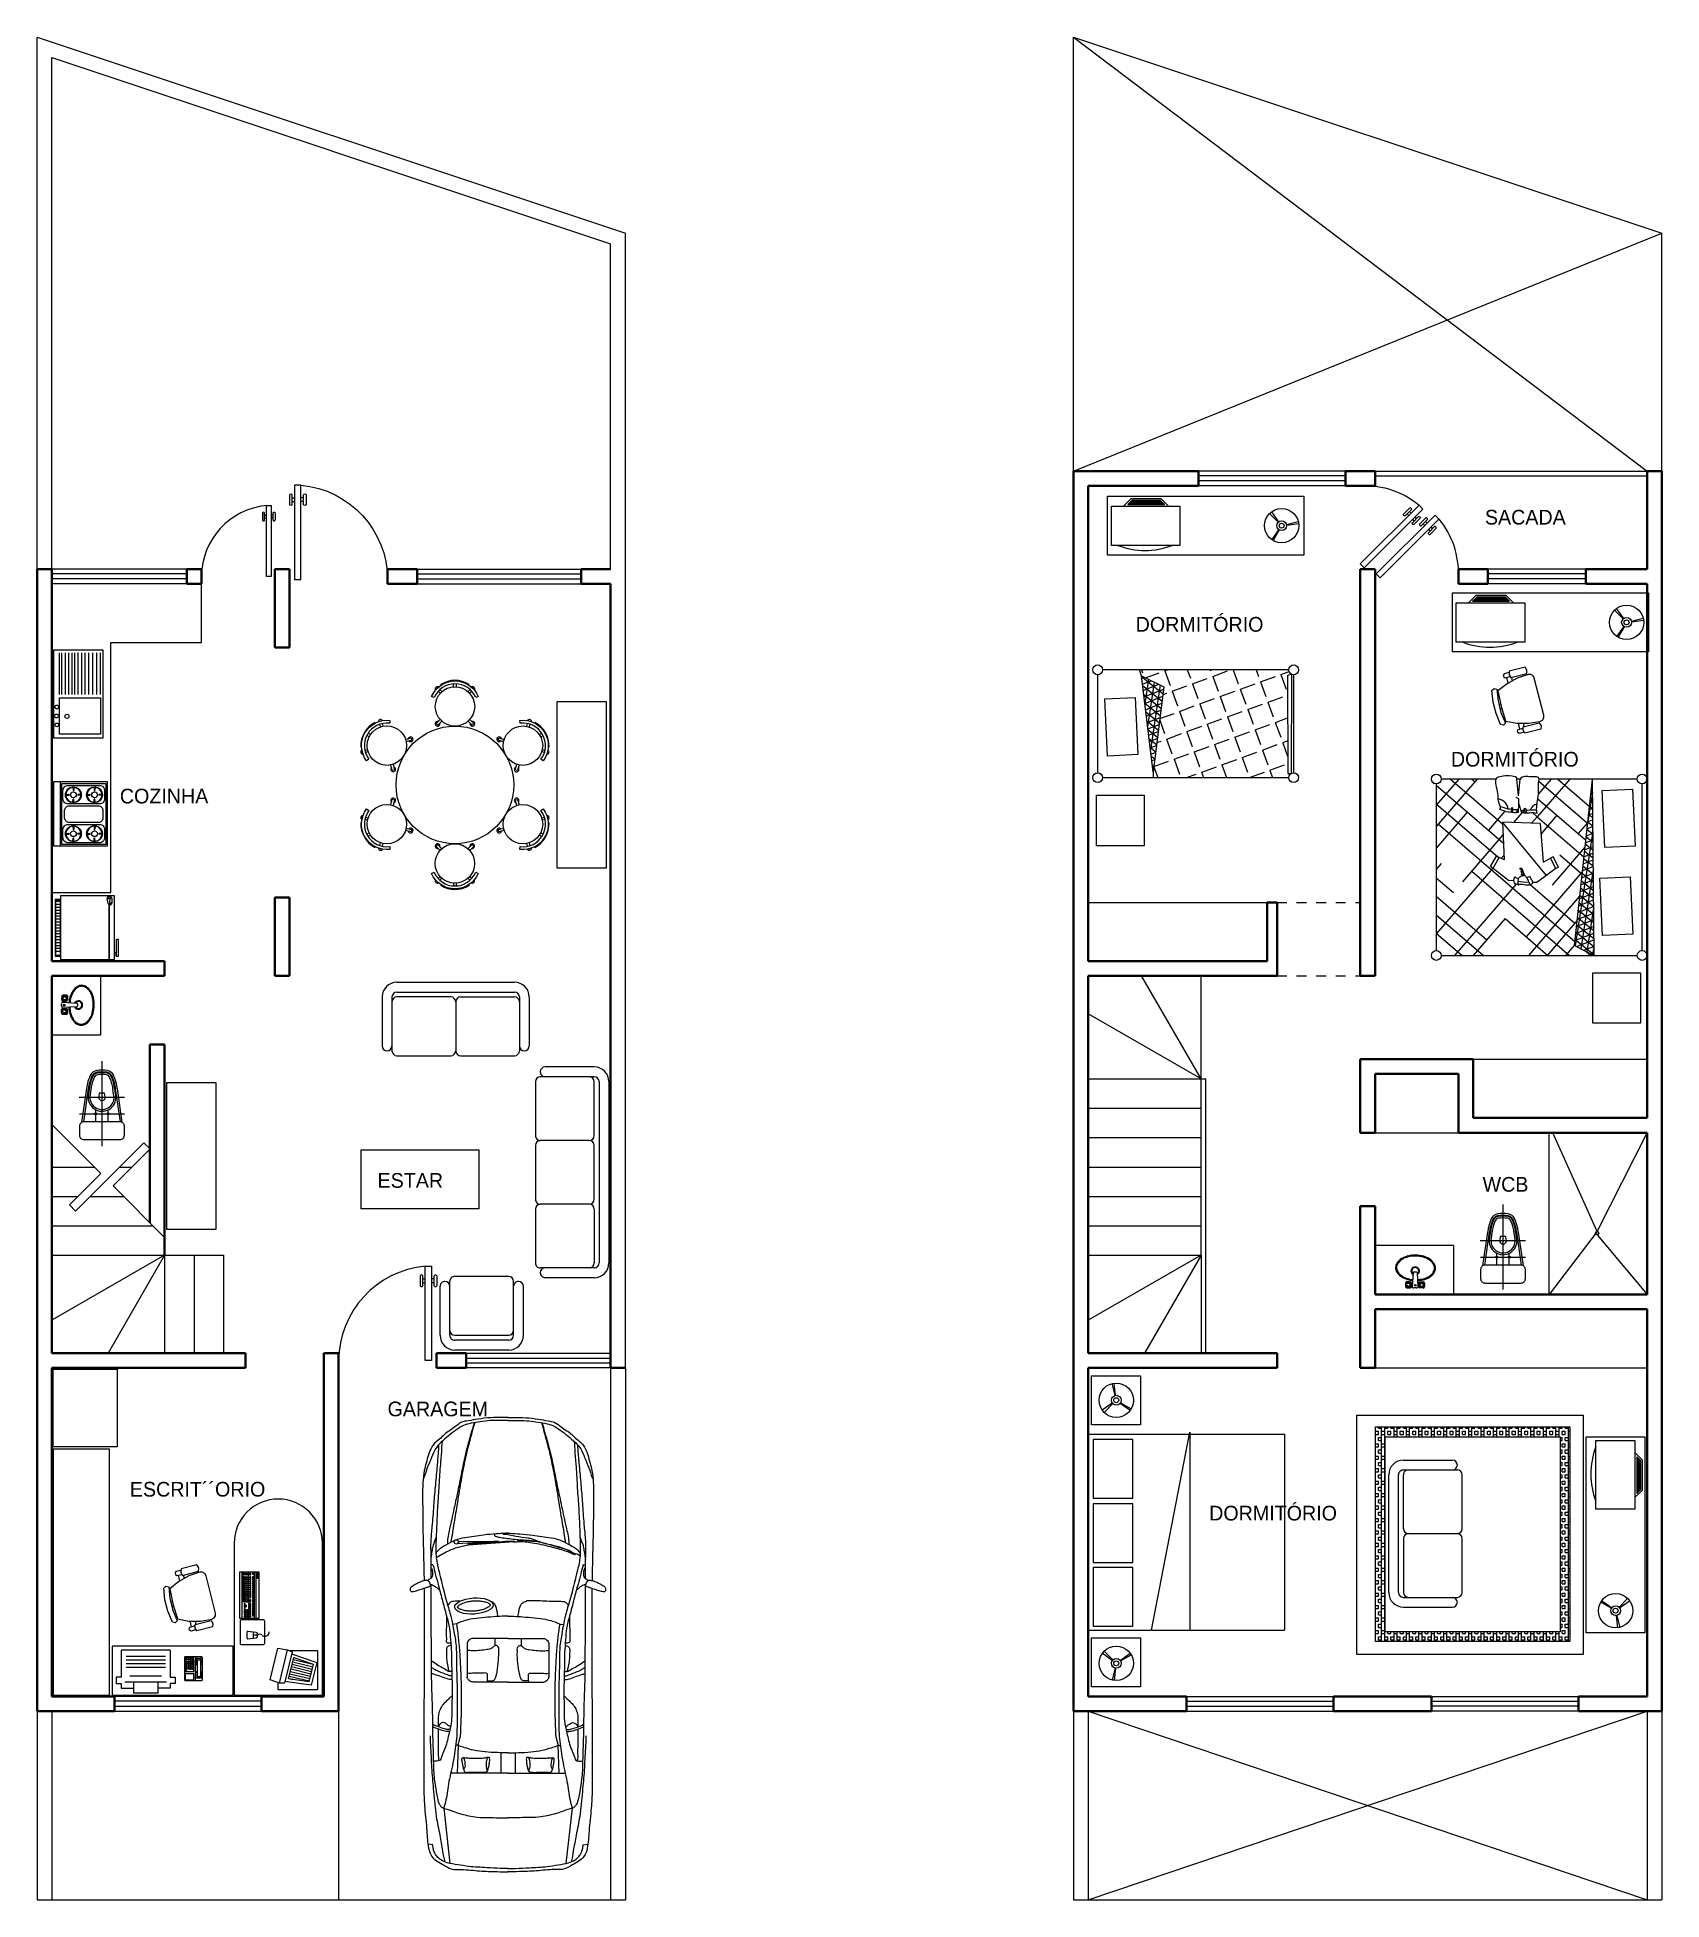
# Model space of a CAD drawing. Header units: millimetres. Extents: x 207.5 to 224.1, y 112.9 to 131.9.
import ezdxf
from ezdxf.enums import TextEntityAlignment as Align

# ---------------------------------------------------------------- set-up
doc = ezdxf.new("R2010")
doc.units = ezdxf.units.MM
doc.header["$LTSCALE"] = 0.05
doc.linetypes.add('DASHDOT2', pattern=[12.7, 6.35, -3.175, 0, -3.175])
doc.layers.get('0').update_dxf_attribs({"lineweight": 5})
doc.layers.add('_KTI_CONTROL', color=7, linetype='Continuous')
doc.layers.add('muebles', color=7, linetype='Continuous')
for name, color, linetype, lineweight in [('mobiliario', 7, 'Continuous', 0), ('muros', 150, 'Continuous', 40), ('ventanas', 4, 'Continuous', 18)]:
    doc.layers.add(name, color=color, linetype=linetype, lineweight=lineweight)
doc.styles.get("Standard").update_dxf_attribs({"font": 'comic.ttf', "height": 0.15})

msp = doc.modelspace()

# ---------------------------------------------------------------- texts
for s, p in [('SACADA', (222.288, 126.947)), ('DORMITÓRIO', (218.725, 125.854)), ('DORMITÓRIO', (221.941, 124.478)), ('COZINHA', (208.362, 124.102)), ('ESTAR', (210.991, 120.181)), ('WCB', (222.264, 120.141)), ('GARAGEM', (211.093, 117.85)), ('ESCRIT´´ORIO', (208.464, 117.031)), ('DORMITÓRIO', (219.475, 116.787))]:
    msp.add_text(s, height=0.15).set_placement(p)

# ---------------------------------------------------------------- blocks, each defined once
blk = doc.blocks.new('labavo1')
for p, q in [((176.482, 194.425), (176.482, 194.393)), ((176.491, 194.427), (176.49, 194.39)), ((176.494, 194.387), (176.53, 194.386)), ((176.531, 194.429), (176.495, 194.43)), ((176.496, 194.378), (176.528, 194.377)), ((176.53, 194.439), (176.497, 194.439)), ((176.534, 194.39), (176.534, 194.426)), ((176.543, 194.391), (176.544, 194.424)), ((176.552, 194.384), (176.563, 194.532)), ((176.59, 194.376), (176.568, 194.377)), ((176.571, 194.539), (176.593, 194.539)), ((176.6, 194.532), (176.606, 194.383)), ((176.615, 194.39), (176.616, 194.423)), ((176.624, 194.388), (176.625, 194.424)), ((176.628, 194.428), (176.664, 194.427)), ((176.664, 194.384), (176.628, 194.384)), ((176.662, 194.375), (176.629, 194.376)), ((176.631, 194.437), (176.663, 194.436)), ((176.668, 194.423), (176.667, 194.387)), ((176.677, 194.422), (176.677, 194.389))]:
    blk.add_line(p, q)
for centre, radius in [((176.512, 194.408), 0.0167), ((176.582, 194.402), 0.00902), ((176.646, 194.406), 0.0167)]:
    blk.add_circle(centre, radius)
for centre, radius, start, end in [((176.466, 194.582), 0.0854, 146.045, 178.971), ((176.466, 194.582), 0.0854, 178.971, 211.897), ((176.466, 194.582), 0.0754, 146.045, 178.971), ((176.466, 194.582), 0.0754, 178.971, 211.897), ((176.522, 194.544), 0.153, 121.5756, 146.045), ((176.522, 194.544), 0.143, 121.5756, 146.045), ((176.558, 194.486), 0.222, 103.8104, 121.5756), ((176.558, 194.486), 0.212, 103.8104, 121.5756), ((176.581, 194.393), 0.317, 88.971, 103.8104), ((176.581, 194.393), 0.307, 88.971, 103.8104), ((176.581, 194.548), 0.0433, 297.6593, 241.8396), ((176.581, 194.548), 0.0356, 303.7468, 236.1956), ((176.581, 194.393), 0.307, 74.1316, 88.971), ((176.581, 194.393), 0.317, 74.1316, 88.971), ((176.607, 194.485), 0.212, 56.3664, 74.1316), ((176.607, 194.485), 0.222, 56.3664, 74.1316), ((176.645, 194.542), 0.143, 31.897, 56.3664), ((176.645, 194.542), 0.153, 31.897, 56.3664), ((176.702, 194.578), 0.0754, 326.045, 358.971), ((176.702, 194.578), 0.0754, 358.971, 31.897), ((176.702, 194.578), 0.0854, 326.045, 358.971), ((176.702, 194.578), 0.0854, 358.971, 31.897), ((176.523, 194.618), 0.153, 211.897, 236.3664), ((176.523, 194.618), 0.143, 211.897, 236.3664), ((176.562, 194.675), 0.222, 236.3664, 254.1316), ((176.562, 194.675), 0.212, 236.3664, 254.1316), ((176.497, 194.425), 0.0144, 88.971, 178.971), ((176.496, 194.392), 0.0144, 178.971, 268.971), ((176.494, 194.39), 0.00361, 178.9119, 268.9119), ((176.495, 194.427), 0.00361, 88.9119, 178.9119), ((176.588, 194.767), 0.317, 254.1316, 264.4684), ((176.588, 194.767), 0.307, 254.1316, 264.4684), ((176.529, 194.392), 0.0144, 268.971, 358.971), ((176.529, 194.424), 0.0144, 358.971, 88.971), ((176.53, 194.39), 0.00361, 268.9119, 358.9119), ((176.531, 194.426), 0.00361, 358.9119, 88.9119), ((176.567, 194.396), 0.0197, 218.2435, 271.7734), ((176.57, 194.532), 0.00722, 88.971, 175.6436), ((176.591, 194.396), 0.0197, 266.1685, 319.6984), ((176.593, 194.531), 0.00722, 2.2984, 88.971), ((176.588, 194.767), 0.307, 272.8501, 283.8104), ((176.588, 194.767), 0.317, 272.8501, 283.8104), ((176.63, 194.39), 0.0144, 178.971, 268.971), ((176.63, 194.422), 0.0144, 88.971, 178.971), ((176.628, 194.388), 0.00361, 178.9119, 268.9119), ((176.628, 194.424), 0.00361, 88.9119, 178.9119), ((176.61, 194.674), 0.212, 283.8104, 301.5756), ((176.662, 194.389), 0.0144, 268.971, 358.971), ((176.61, 194.674), 0.222, 283.8104, 301.5756), ((176.663, 194.422), 0.0144, 358.971, 88.971), ((176.664, 194.423), 0.00361, 358.9119, 88.9119), ((176.664, 194.387), 0.00361, 268.9119, 358.9119), ((176.647, 194.615), 0.143, 301.5756, 326.045), ((176.647, 194.615), 0.153, 301.5756, 326.045)]:
    blk.add_arc(centre, radius, start, end)
blk = doc.blocks.new('A$C1A271FA8')
at = {"linetype": 'Continuous'}
for p, q in [((0.232, 0), (0.232, 0.867)), ((0.074, 0.588), (0.024, 0.243)), ((0.092, 0.585), (0.043, 0.25)), ((0.101, 0.584), (0.093, 0.525)), ((0.119, 0.582), (0.11, 0.522)), ((0.354, 0.511), (0.344, 0.582)), ((0.372, 0.513), (0.362, 0.584)), ((0.42, 0.25), (0.371, 0.585)), ((0.439, 0.243), (0.389, 0.588)), ((0.46, 0.498), (0, 0.498)), ((0.204, 0.543), (0.199, 0.506)), ((0.259, 0.543), (0.204, 0.543)), ((0.265, 0.5), (0.259, 0.543)), ((0.003, 0.331), (0.46, 0.331)), ((0.003, 0.205), (0.003, 0.112)), ((0.415, 0.25), (0.048, 0.25)), ((0.168, 0.25), (0.168, 0.372)), ((0.295, 0.25), (0.295, 0.372)), ((0.46, 0.112), (0.46, 0.205)), ((0.048, 0.067), (0.415, 0.067))]:
    blk.add_line(p, q, dxfattribs=at)
for centre, major_axis, start_param, end_param in [((0.193, 0.684), (0.0636, 0.0636), 0.940655, 1.908286), ((0.232, 0.437), (0.24, 0.24), 0.630141, 0.940655), ((0.27, 0.684), (-0.0636, 0.0636), 4.374899, 5.34253), ((0.663, 0.514), (0.419, 0.419), 2.143631, 2.232312), ((0.45, 0.56), (0.265, 0.265), 1.908286, 2.143632), ((0.663, 0.514), (0.407, 0.407), 2.143631, 2.232652), ((0.45, 0.56), (0.252, 0.252), 1.908286, 2.143632), ((0.663, 0.514), (0.4, 0.4), 2.143632, 2.232829), ((0.45, 0.56), (0.246, 0.246), 1.908286, 2.143631), ((0.663, 0.514), (0.388, 0.388), 2.14363, 2.233195), ((0.45, 0.56), (-0.233, 0.233), 0.33749, 0.572835), ((0.193, 0.684), (0.0509, 0.0509), 0.940655, 1.908286), ((0.193, 0.684), (0.0445, 0.0445), 0.940655, 1.908286), ((0.193, 0.684), (0.0318, 0.0318), 0.940655, 1.908286), ((0.232, 0.437), (-0.227, 0.227), 5.34253, 5.653044), ((0.232, 0.437), (-0.221, 0.221), 5.34253, 5.653044), ((0.232, 0.437), (0.208, 0.208), 0.630141, 0.940655), ((0.27, 0.684), (0.0318, 0.0318), 5.945696, 6.913326), ((0.27, 0.684), (-0.0445, 0.0445), 4.374899, 5.34253), ((0.27, 0.684), (-0.0509, 0.0509), 4.374899, 5.34253), ((0.013, 0.56), (-0.233, 0.233), 4.139554, 4.374899), ((0.013, 0.56), (0.246, 0.246), 5.71035, 5.945696), ((0.013, 0.56), (0.252, 0.252), 5.71035, 5.945696), ((-0.2, 0.514), (-0.388, 0.388), 4.04999, 4.139555), ((0.013, 0.56), (-0.265, 0.265), 4.139554, 4.374899), ((-0.2, 0.514), (0.4, 0.4), 5.621153, 5.71035), ((-0.2, 0.514), (0.407, 0.407), 5.621329, 5.71035), ((-0.2, 0.514), (0.419, 0.419), 5.621669, 5.710351), ((0.232, 0.498), (-0.1, 0.1), 0.596293, 4.029487), ((0.232, 0.498), (-0.0873, 0.0873), 0.593243, 4.026436), ((0.232, 0.498), (-0.0236, 0.0236), 0.55051, 3.983705), ((0.048, 0.205), (-0.0318, 0.0318), 5.497786, 7.068584), ((0.415, 0.205), (-0.0318, 0.0318), 3.92699, 5.497788), ((0.048, 0.112), (-0.0318, 0.0318), 0.785397, 2.356195), ((0.415, 0.112), (-0.0318, 0.0318), 2.356194, 3.926992)]:
    blk.add_ellipse(centre, major_axis=major_axis, ratio=1, start_param=start_param, end_param=end_param, dxfattribs=at)
for centre in [(0.168, 0.331), (0.295, 0.331)]:
    blk.add_ellipse(centre, major_axis=(0.00795, 0.00795), ratio=1, dxfattribs=at)
blk = doc.blocks.new('inodoro3')
blk.add_blockref('A$C1A271FA8', (181.983, 183.195))
blk = doc.blocks.new('A$C3D71031B')
for p, q in [((0.418, 0.379), (0.425, 0.383)), ((0.402, 0.252), (0.431, 0.252)), ((0.402, 0.224), (0.431, 0.224)), ((0.418, 0.097), (0.425, 0.094))]:
    blk.add_line(p, q)
for points in [[(0.051, 0.371), (0.009, 0.413), (0.027, 0.43), (0.068, 0.389)], [(0.335, 0.389), (0.355, 0.409)], [(0.372, 0.392), (0.352, 0.371)], [(0.375, 0.429), (0.376, 0.43), (0.393, 0.413), (0.393, 0.412)], [(0.068, 0.087), (0.027, 0.046), (0.009, 0.063), (0.051, 0.105)], [(0.355, 0.067), (0.335, 0.087)], [(0.352, 0.105), (0.372, 0.084)], [(0.393, 0.064), (0.393, 0.063), (0.376, 0.046), (0.375, 0.047)]]:
    blk.add_lwpolyline(points)
blk.add_lwpolyline([(0.291, 0.026, 0.660938), (0.291, 0.45), (0.303, 0.476, -0.660938), (0.303, 0)], format="xyb", close=True)
blk.add_circle((0.201, 0.238), 0.201)
for centre, radius, start, end in [((0.024, 0.415), 0.0244, 345, 285), ((0.378, 0.415), 0.0244, 192.061, 195), ((0.378, 0.415), 0.0244, 333.0698, 116.9302), ((0.378, 0.415), 0.0244, 255, 257.939), ((0.201, 0.238), 0.266, 327.0757, 32.9243), ((0.024, 0.061), 0.0244, 75, 15), ((0.378, 0.061), 0.0244, 165, 167.939), ((0.378, 0.061), 0.0244, 243.0698, 26.9302), ((0.378, 0.061), 0.0244, 102.061, 105)]:
    blk.add_arc(centre, radius, start, end)
blk = doc.blocks.new('SILLA6')
blk.add_blockref('A$C3D71031B', (3.703, 1.431))
blk = doc.blocks.new('p_mesa_r06')
blk.add_circle((215.382, 149.074), 0.6)
for p, rotation in [((217.052, 145.971), 90), ((218.904, 148.968), 150), ((213.53, 146.077), 30), ((217.235, 152.071), 210), ((211.861, 149.18), 329.9999999999999), ((213.713, 152.177), 270)]:
    blk.add_blockref('SILLA6', p, dxfattribs=dict(rotation=rotation))
blk = doc.blocks.new('love-syt1')
for p, q in [((6.194, 4.459), (7.394, 4.459)), ((6.044, 4.309), (6.044, 3.809)), ((6.144, 4.309), (6.144, 3.759)), ((6.194, 4.359), (7.394, 4.359)), ((6.744, 4.309), (6.194, 4.309)), ((6.794, 4.259), (6.794, 3.759)), ((6.844, 4.309), (7.394, 4.309)), ((7.444, 4.309), (7.444, 3.759)), ((7.544, 4.309), (7.544, 3.809)), ((6.094, 3.759), (6.094, 3.759)), ((6.194, 3.709), (6.744, 3.709)), ((6.844, 3.709), (7.394, 3.709)), ((7.494, 3.759), (7.494, 3.759))]:
    blk.add_line(p, q)
for centre, radius, start, end in [((6.194, 4.309), 0.15, 90, 180), ((7.394, 4.309), 0.15, 0, 90), ((6.194, 4.309), 0.05, 90, 180), ((6.194, 4.259), 0.05, 90, 180), ((6.744, 4.259), 0.05, 0, 90), ((6.844, 4.259), 0.05, 90, 180), ((7.394, 4.309), 0.05, 360, 90), ((7.394, 4.259), 0.05, 360, 90), ((6.094, 3.809), 0.05, 180, 270), ((6.094, 3.809), 0.05, 270, 0), ((7.494, 3.809), 0.05, 180, 270), ((7.494, 3.809), 0.05, 270, 0), ((6.194, 3.759), 0.05, 180, 270), ((6.744, 3.759), 0.05, 270, 0), ((6.844, 3.759), 0.05, 180, 270), ((7.394, 3.759), 0.05, 270, 0)]:
    blk.add_arc(centre, radius, start, end)
blk = doc.blocks.new('sillon1')
for p, q in [((6.194, 4.459), (6.744, 4.459)), ((6.044, 4.309), (6.044, 3.809)), ((6.144, 4.309), (6.144, 3.759)), ((6.194, 4.359), (6.744, 4.359)), ((6.744, 4.309), (6.194, 4.309)), ((6.794, 4.309), (6.794, 3.759)), ((6.894, 4.309), (6.894, 3.809)), ((6.094, 3.759), (6.094, 3.759)), ((6.194, 3.709), (6.744, 3.709)), ((6.844, 3.759), (6.844, 3.759))]:
    blk.add_line(p, q)
for centre, radius, start, end in [((6.194, 4.309), 0.15, 90, 180), ((6.744, 4.309), 0.15, 0, 90), ((6.194, 4.309), 0.05, 90, 180), ((6.194, 4.259), 0.05, 90, 180), ((6.744, 4.309), 0.05, 360, 90), ((6.744, 4.259), 0.05, 0, 90), ((6.094, 3.809), 0.05, 180, 270), ((6.094, 3.809), 0.05, 270, 0), ((6.844, 3.809), 0.05, 180, 270), ((6.844, 3.809), 0.05, 270, 0), ((6.194, 3.759), 0.05, 180, 270), ((6.744, 3.759), 0.05, 270, 0)]:
    blk.add_arc(centre, radius, start, end)
blk = doc.blocks.new('sofa1')
for p, q in [((6.194, 4.459), (8.044, 4.459)), ((6.044, 4.309), (6.044, 3.809)), ((6.144, 4.309), (6.144, 3.759)), ((6.194, 4.359), (8.044, 4.359)), ((6.744, 4.309), (6.194, 4.309)), ((6.794, 4.259), (6.794, 3.759)), ((7.394, 4.309), (6.844, 4.309)), ((7.444, 4.259), (7.444, 3.759)), ((7.494, 4.309), (8.044, 4.309)), ((8.094, 4.309), (8.094, 3.759)), ((8.194, 4.309), (8.194, 3.809)), ((6.094, 3.759), (6.094, 3.759)), ((6.194, 3.709), (6.744, 3.709)), ((6.844, 3.709), (7.394, 3.709)), ((7.494, 3.709), (8.044, 3.709)), ((8.144, 3.759), (8.144, 3.759))]:
    blk.add_line(p, q)
for centre, radius, start, end in [((6.194, 4.309), 0.15, 90, 180), ((8.044, 4.309), 0.15, 0, 90), ((6.194, 4.309), 0.05, 90, 180), ((6.194, 4.259), 0.05, 90, 180), ((6.744, 4.259), 0.05, 0, 90), ((6.844, 4.259), 0.05, 90, 180), ((7.394, 4.259), 0.05, 0, 90), ((7.494, 4.259), 0.05, 90, 180), ((8.044, 4.309), 0.05, 360, 90), ((8.044, 4.259), 0.05, 360, 90), ((6.094, 3.809), 0.05, 180, 270), ((6.094, 3.809), 0.05, 270, 0), ((8.144, 3.809), 0.05, 180, 270), ((8.144, 3.809), 0.05, 270, 0), ((6.194, 3.759), 0.05, 180, 270), ((6.744, 3.759), 0.05, 270, 0), ((6.844, 3.759), 0.05, 180, 270), ((7.394, 3.759), 0.05, 270, 0), ((7.494, 3.759), 0.05, 180, 270), ((8.044, 3.759), 0.05, 270, 0)]:
    blk.add_arc(centre, radius, start, end)
blk = doc.blocks.new('galant-pl')
for p, q in [((1.659, 0.811), (1.664, 0.816)), ((4.357, 0.767), (4.353, 0.813)), ((3.627, -0.005), (3.627, 0.58)), ((3.986, 0.651), (4.549, 0.588)), ((2.106, 0.525), (2.111, 0.562)), ((2.309, 0.416), (2.647, 0.416)), ((3.344, 0.506), (3.627, 0.516)), ((2.253, -0.004), (2.253, 0.362)), ((2.698, -0.004), (2.698, 0.351)), ((1.256, 0.056), (1.269, 0.058)), ((1.289, -0.409), (1.256, 0.056)), ((1.269, 0.058), (1.303, -0.407)), ((2.253, 0), (2.253, -0.365)), ((2.698, 0), (2.698, -0.356)), ((3.418, 0.071), (3.627, 0.071)), ((3.627, 0), (3.627, -0.585)), ((1.263, -0.504), (1.26, -0.1)), ((1.26, -0.1), (1.287, -0.517)), ((3.418, -0.076), (3.627, -0.076)), ((1.287, -0.517), (1.265, -0.504)), ((1.303, -0.407), (1.289, -0.405)), ((2.105, -0.528), (2.11, -0.566)), ((2.309, -0.42), (2.647, -0.42)), ((3.344, -0.51), (3.627, -0.521)), ((3.986, -0.656), (4.549, -0.594)), ((1.658, -0.815), (1.663, -0.82)), ((4.357, -0.773), (4.353, -0.819))]:
    blk.add_line(p, q)
blk.add_circle((1.269, -0.529), 0.022)
blk.add_ellipse((1.922, -0.35), major_axis=(0.013, -0.196), ratio=0.418659)
for points, start_tangent, end_tangent in [([(1.702, 0.792), (1.684, 0.799), (1.667, 0.812), (1.66, 0.823), (1.66, 0.837), (1.663, 0.855), (1.672, 0.885), (1.688, 0.92), (1.706, 0.955), (1.72, 0.978), (1.734, 0.99), (1.749, 0.992), (1.765, 0.992), (1.775, 0.987), (1.779, 0.978), (1.775, 0.95), (1.763, 0.911), (1.746, 0.86), (1.735, 0.828), (1.724, 0.799), (1.721, 0.793), (1.713, 0.792), (1.703, 0.792)], (-0.999938, -0.011098), (-0.966414, 0.256988)), ([(1.225, 0.733), (1.263, 0.749), (1.303, 0.763), (1.353, 0.773), (1.415, 0.783), (1.445, 0.787)], (0.798779, 0.601624), (0.99982, -0.018957)), ([(1.509, 0.764), (1.504, 0.766), (1.502, 0.772), (1.501, 0.778), (1.503, 0.782), (1.506, 0.786)], (-0.963045, 0.269341), (0.8053, 0.592868)), ([(1.509, 0.764), (1.594, 0.74), (1.7, 0.712), (1.853, 0.671), (2.023, 0.626), (2.151, 0.595), (2.265, 0.585), (2.398, 0.575), (2.531, 0.573), (2.795, 0.568), (2.989, 0.571), (3.094, 0.574), (3.216, 0.598), (3.369, 0.638), (3.471, 0.678), (3.495, 0.69), (3.503, 0.71), (3.505, 0.734), (3.505, 0.745), (3.503, 0.759)], (0.938755, -0.344586), (-0.467528, 0.883978)), ([(1.527, 0.786), (1.539, 0.778), (1.57, 0.769), (1.609, 0.769), (1.635, 0.777), (1.649, 0.798), (1.659, 0.811)], (0.687753, -0.725944), (0.677647, 0.735387)), ([(1.701, 0.792), (1.705, 0.776), (1.714, 0.757), (1.734, 0.726), (1.753, 0.706), (1.761, 0.696)], (0.034909, -0.99939), (0.778989, -0.627037)), ([(2.584, 0.572), (2.591, 0.583), (2.591, 0.601), (2.569, 0.639), (2.537, 0.7), (2.494, 0.764), (2.481, 0.781)], (0.908039, 0.418886), (-0.710986, 0.703207)), ([(2.632, 0.572), (2.636, 0.584), (2.626, 0.617), (2.591, 0.705), (2.566, 0.754), (2.549, 0.781)], (0.827394, 0.561622), (-0.480659, 0.876908)), ([(2.667, 0.571), (2.673, 0.582), (2.669, 0.61), (2.646, 0.678), (2.621, 0.747), (2.612, 0.78)], (0.917282, 0.398237), (-0.249823, 0.968291)), ([(3.181, 0.589), (3.183, 0.603), (3.177, 0.644), (3.154, 0.714), (3.129, 0.767)], (0.379659, 0.925127), (-0.585646, 0.810567)), ([(3.2, 0.595), (3.202, 0.617), (3.192, 0.669), (3.169, 0.735), (3.156, 0.767)], (0.34276, 0.939423), (-0.396912, 0.917857)), ([(3.248, 0.791), (3.374, 0.787), (3.598, 0.775), (3.816, 0.757), (4.069, 0.729), (4.261, 0.693), (4.421, 0.664), (4.532, 0.642)], (0.999392, 0.034865), (0.963224, -0.268699)), ([(0.05, 0.339), (0.153, 0.367), (0.315, 0.411), (0.495, 0.451), (0.69, 0.487), (0.926, 0.525), (1.126, 0.559), (1.223, 0.575), (1.265, 0.581), (1.275, 0.581)], (0.953899, 0.300128), (0.997519, 0.070391)), ([(0.054, 0.345), (0.117, 0.363), (0.263, 0.405), (0.471, 0.455), (0.7, 0.501), (0.906, 0.545), (1.118, 0.591), (1.265, 0.617), (1.291, 0.617)], (0.93512, 0.354332), (0.998953, -0.045753)), ([(0.245, 0.672), (0.355, 0.68), (0.5, 0.692), (0.72, 0.705), (0.924, 0.719), (1.141, 0.729), (1.347, 0.735), (1.431, 0.731), (1.571, 0.703), (1.67, 0.679), (1.864, 0.628), (2.013, 0.586), (2.131, 0.56), (2.232, 0.542), (2.308, 0.53), (2.472, 0.524), (2.646, 0.519), (2.839, 0.515), (3.079, 0.517), (3.226, 0.519), (3.428, 0.543), (3.553, 0.565), (3.764, 0.609), (3.948, 0.643), (3.988, 0.651)], (0.989349, 0.145566), (0.994246, -0.107119)), ([(1.19, -0.051), (1.21, 0.079), (1.227, 0.202), (1.238, 0.246), (1.274, 0.343), (1.291, 0.411), (1.313, 0.501), (1.346, 0.594), (1.388, 0.686), (1.41, 0.728)], (-0.048378, 0.998829), (0.943093, 0.332528)), ([(1.254, 0.09), (1.254, 0.176), (1.267, 0.31), (1.316, 0.488), (1.375, 0.657), (1.399, 0.684)], (-0.26683, 0.963744), (0.832302, 0.554322)), ([(1.399, 0.677), (1.362, 0.583), (1.32, 0.433), (1.28, 0.246), (1.269, 0.096), (1.271, 0.052)], (-0.415344, -0.909665), (0, -1)), ([(1.872, 0.49), (1.873, 0.52), (1.876, 0.553), (1.883, 0.585), (1.896, 0.599), (1.921, 0.612)], (-0.053967, 0.998543), (0.966167, 0.257918)), ([(2.021, 0.626), (2.104, 0.626), (2.219, 0.628), (2.276, 0.628), (2.289, 0.627), (2.295, 0.621), (2.299, 0.607), (2.3, 0.591), (2.299, 0.583)], (0.999968, -0.008039), (-0.100273, -0.99496)), ([(2.325, 0.581), (2.33, 0.599), (2.338, 0.616), (2.352, 0.625), (2.372, 0.627), (2.428, 0.626), (2.489, 0.621), (2.557, 0.608), (2.591, 0.6)], (0.433151, 0.901321), (0.950384, -0.31108)), ([(3.157, 0.585), (3.145, 0.6), (3.127, 0.624), (3.114, 0.646), (3.113, 0.667), (3.121, 0.684), (3.131, 0.697), (3.152, 0.709)], (-0.586476, 0.809967), (0.918985, 0.394293)), ([(1.875, 0.175), (1.866, 0.258), (1.868, 0.347), (1.872, 0.444), (1.872, 0.49)], (-0.475979, 0.879457), (0.054121, 0.998534)), ([(2.104, 0.525), (2.173, 0.515), (2.307, 0.499), (2.476, 0.487), (2.645, 0.478), (2.861, 0.476), (3.003, 0.475), (3.196, 0.482), (3.248, 0.485), (3.287, 0.494), (3.323, 0.504), (3.342, 0.506)], (0.972758, -0.231822), (0.979005, -0.203835)), ([(2.253, 0.361), (2.256, 0.376), (2.267, 0.392), (2.285, 0.407), (2.297, 0.415), (2.311, 0.416)], (-0.014843, 0.99989), (1, -0.000795)), ([(2.687, 0.205), (2.687, 0.174), (2.68, 0.142), (2.656, 0.127), (2.531, 0.102), (2.423, 0.093), (2.362, 0.093), (2.34, 0.097), (2.335, 0.103), (2.326, 0.117), (2.326, 0.124), (2.326, 0.129), (2.333, 0.141), (2.352, 0.164), (2.367, 0.212), (2.376, 0.281), (2.379, 0.36), (2.377, 0.415)], (0.018827, -0.999823), (0.095279, 0.995451)), ([(2.697, 0.21), (2.677, 0.206), (2.629, 0.206), (2.618, 0.208), (2.611, 0.214), (2.607, 0.225), (2.607, 0.248), (2.609, 0.311), (2.609, 0.361), (2.609, 0.407), (2.609, 0.415)], (-0.902036, -0.43166), (0.140164, 0.990128)), ([(2.698, 0.351), (2.696, 0.371), (2.686, 0.388), (2.671, 0.403), (2.661, 0.411), (2.646, 0.416)], (-0.017076, 0.999854), (-1, 0.000795)), ([(3.472, 0.186), (3.499, 0.185), (3.549, 0.191), (3.588, 0.201), (3.606, 0.208), (3.613, 0.217), (3.618, 0.237), (3.619, 0.288), (3.619, 0.366), (3.619, 0.406), (3.618, 0.428), (3.615, 0.436), (3.596, 0.449), (3.557, 0.459), (3.519, 0.466), (3.483, 0.47), (3.479, 0.469), (3.473, 0.459), (3.473, 0.441), (3.475, 0.418), (3.477, 0.379), (3.477, 0.338), (3.477, 0.298), (3.477, 0.264), (3.473, 0.232), (3.469, 0.214), (3.469, 0.197), (3.471, 0.186)], (0.941931, -0.335807), (0.908875, -0.417069)), ([(3.472, 0.452), (3.487, 0.444), (3.513, 0.438), (3.538, 0.436), (3.567, 0.438), (3.581, 0.444), (3.592, 0.45)], (0.763955, -0.645269), (0.773931, 0.63327)), ([(1.188, -0.141), (1.203, -0.139), (1.214, -0.121), (1.223, -0.077), (1.241, 0.068), (1.26, 0.303)], (0.97722, 0.21223), (0.109339, 0.994005)), ([(3.469, 0.206), (3.486, 0.214), (3.516, 0.22), (3.548, 0.221), (3.578, 0.217), (3.593, 0.212), (3.602, 0.207)], (0.760925, 0.64884), (0.900808, -0.434217)), ([(2.029, 0.101), (1.977, 0.109), (1.912, 0.129), (1.887, 0.151), (1.875, 0.175)], (-0.992474, 0.122458), (-0.400335, 0.916369)), ([(2.029, -0.105), (1.977, -0.113), (1.912, -0.133), (1.887, -0.155), (1.875, -0.178)], (-0.992571, -0.121669), (-0.401063, -0.916051)), ([(2.687, -0.209), (2.687, -0.178), (2.68, -0.146), (2.656, -0.131), (2.531, -0.106), (2.423, -0.097), (2.362, -0.097), (2.34, -0.101), (2.335, -0.107), (2.326, -0.121), (2.326, -0.128), (2.326, -0.133), (2.333, -0.145), (2.352, -0.168), (2.367, -0.216), (2.375, -0.285), (2.379, -0.364), (2.377, -0.419)], (0.019622, 0.999807), (0.094488, -0.995526)), ([(3.471, -0.191), (3.499, -0.189), (3.549, -0.195), (3.588, -0.206), (3.606, -0.213), (3.613, -0.221), (3.618, -0.242), (3.619, -0.293), (3.619, -0.371), (3.619, -0.411), (3.618, -0.433), (3.615, -0.441), (3.595, -0.454), (3.556, -0.463), (3.518, -0.471), (3.483, -0.475), (3.478, -0.474), (3.472, -0.464), (3.472, -0.446), (3.474, -0.423), (3.477, -0.384), (3.477, -0.343), (3.477, -0.303), (3.477, -0.268), (3.473, -0.236), (3.469, -0.219), (3.469, -0.201), (3.471, -0.191)], (0.942197, 0.335058), (0.909206, 0.416347)), ([(0.05, -0.341), (0.152, -0.37), (0.315, -0.414), (0.495, -0.454), (0.689, -0.49), (0.926, -0.528), (1.126, -0.562), (1.222, -0.578), (1.264, -0.584), (1.274, -0.584)], (0.95366, -0.300886), (0.997463, -0.071184)), ([(0.054, -0.347), (0.116, -0.366), (0.262, -0.408), (0.471, -0.458), (0.699, -0.504), (0.906, -0.548), (1.118, -0.594), (1.264, -0.62), (1.29, -0.62)], (0.934838, -0.355075), (0.998989, 0.044959)), ([(2.253, -0.365), (2.256, -0.38), (2.267, -0.396), (2.284, -0.411), (2.297, -0.418), (2.31, -0.42)], (-0.015637, -0.999878), (1, 0)), ([(2.697, -0.214), (2.677, -0.211), (2.629, -0.211), (2.618, -0.212), (2.611, -0.218), (2.606, -0.229), (2.606, -0.252), (2.609, -0.315), (2.609, -0.365), (2.609, -0.411), (2.609, -0.42)], (-0.901693, 0.432377), (0.139377, -0.990239)), ([(2.698, -0.355), (2.695, -0.375), (2.686, -0.393), (2.671, -0.407), (2.661, -0.415), (2.645, -0.42)], (-0.017871, -0.99984), (-1, 0)), ([(3.469, -0.211), (3.486, -0.219), (3.515, -0.225), (3.548, -0.226), (3.578, -0.222), (3.593, -0.217), (3.602, -0.212)], (0.760409, -0.649445), (0.901153, 0.4335)), ([(0.245, -0.674), (0.355, -0.682), (0.499, -0.694), (0.719, -0.708), (0.924, -0.722), (1.14, -0.732), (1.347, -0.738), (1.431, -0.734), (1.571, -0.706), (1.67, -0.682), (1.864, -0.632), (2.012, -0.59), (2.131, -0.564), (2.231, -0.546), (2.307, -0.534), (2.472, -0.528), (2.646, -0.524), (2.839, -0.52), (3.079, -0.522), (3.226, -0.524), (3.428, -0.548), (3.553, -0.57), (3.763, -0.614), (3.947, -0.648), (3.987, -0.656)], (0.989233, -0.146352), (0.994331, 0.106329)), ([(1.872, -0.494), (1.872, -0.523), (1.875, -0.557), (1.883, -0.589), (1.896, -0.603), (1.92, -0.615)], (-0.054761, -0.998499), (0.965961, -0.258686)), ([(2.104, -0.529), (2.173, -0.519), (2.307, -0.503), (2.475, -0.491), (2.645, -0.483), (2.861, -0.48), (3.002, -0.48), (3.196, -0.487), (3.248, -0.49), (3.287, -0.499), (3.322, -0.509), (3.342, -0.511)], (0.972942, 0.231049), (0.979167, 0.203057)), ([(3.471, -0.457), (3.487, -0.449), (3.512, -0.443), (3.538, -0.441), (3.567, -0.443), (3.58, -0.449), (3.591, -0.455)], (0.764468, 0.644662), (0.773428, -0.633885)), ([(1.224, -0.736), (1.263, -0.753), (1.303, -0.767), (1.353, -0.777), (1.415, -0.787), (1.445, -0.791)], (0.798301, -0.602259), (0.999835, 0.018163)), ([(1.508, -0.767), (1.594, -0.744), (1.7, -0.715), (1.853, -0.675), (2.022, -0.629), (2.15, -0.599), (2.264, -0.589), (2.397, -0.579), (2.53, -0.577), (2.794, -0.572), (2.988, -0.576), (3.094, -0.579), (3.215, -0.603), (3.368, -0.643), (3.471, -0.683), (3.494, -0.695), (3.502, -0.715), (3.504, -0.739), (3.504, -0.75), (3.502, -0.764)], (0.939028, 0.343839), (-0.468231, -0.883606)), ([(1.701, -0.796), (1.704, -0.78), (1.714, -0.761), (1.734, -0.73), (1.752, -0.709), (1.76, -0.7)], (0.035703, 0.999362), (0.779487, 0.626418)), ([(2.021, -0.63), (2.104, -0.63), (2.219, -0.632), (2.276, -0.632), (2.289, -0.631), (2.295, -0.625), (2.299, -0.611), (2.299, -0.594), (2.298, -0.586)], (0.999974, 0.007245), (-0.099482, 0.995039)), ([(2.324, -0.584), (2.329, -0.603), (2.338, -0.62), (2.351, -0.629), (2.371, -0.631), (2.427, -0.63), (2.488, -0.625), (2.557, -0.613), (2.59, -0.604)], (0.432435, -0.901665), (0.950631, 0.310324)), ([(2.584, -0.576), (2.591, -0.587), (2.591, -0.605), (2.569, -0.643), (2.536, -0.704), (2.493, -0.768), (2.481, -0.785)], (0.907706, -0.419607), (-0.711544, -0.702641)), ([(2.631, -0.576), (2.635, -0.589), (2.626, -0.621), (2.591, -0.709), (2.565, -0.758), (2.549, -0.785)], (0.826947, -0.56228), (-0.481356, -0.876525)), ([(2.667, -0.575), (2.672, -0.586), (2.668, -0.614), (2.645, -0.682), (2.621, -0.751), (2.611, -0.784)], (0.916966, -0.398966), (-0.250593, -0.968093)), ([(3.156, -0.589), (3.145, -0.605), (3.127, -0.629), (3.113, -0.651), (3.112, -0.671), (3.12, -0.688), (3.13, -0.702), (3.152, -0.714)], (-0.58712, -0.8095), (0.918671, -0.395024)), ([(3.18, -0.594), (3.183, -0.608), (3.176, -0.648), (3.153, -0.719), (3.129, -0.772)], (0.378923, -0.925428), (-0.58629, -0.810101)), ([(3.199, -0.6), (3.202, -0.621), (3.191, -0.674), (3.168, -0.739), (3.156, -0.772)], (0.342014, -0.939695), (-0.397641, -0.917541)), ([(3.247, -0.796), (3.373, -0.792), (3.597, -0.78), (3.816, -0.762), (4.068, -0.734), (4.261, -0.698), (4.421, -0.67), (4.531, -0.648)], (0.999364, -0.03566), (0.963437, 0.267933)), ([(1.509, -0.767), (1.504, -0.77), (1.501, -0.775), (1.501, -0.781), (1.502, -0.786), (1.505, -0.789)], (-0.963259, -0.268576), (0.804828, -0.593508)), ([(1.526, -0.79), (1.538, -0.782), (1.569, -0.773), (1.608, -0.773), (1.634, -0.781), (1.648, -0.802), (1.658, -0.815)], (0.68833, 0.725397), (0.677063, -0.735925)), ([(1.702, -0.796), (1.683, -0.803), (1.666, -0.815), (1.66, -0.826), (1.659, -0.84), (1.662, -0.859), (1.672, -0.888), (1.687, -0.923), (1.705, -0.958), (1.719, -0.981), (1.734, -0.994), (1.749, -0.996), (1.764, -0.996), (1.774, -0.99), (1.778, -0.982), (1.775, -0.953), (1.762, -0.914), (1.745, -0.863), (1.735, -0.831), (1.724, -0.802), (1.72, -0.796), (1.712, -0.795), (1.702, -0.796)], (-0.999929, 0.011893), (-0.966618, -0.25622))]:
    blk.add_spline(points, degree=3, dxfattribs=dict(start_tangent=start_tangent, end_tangent=end_tangent))
for points, knots in [([(0, -0.002), (0, 0.017), (-0.001, 0.077), (0, 0.181), (0.013, 0.298), (0.032, 0.396), (0.043, 0.482), (0.111, 0.553), (0.155, 0.637), (0.222, 0.696), (0.255, 0.749), (0.312, 0.786), (0.381, 0.814), (0.462, 0.834), (0.555, 0.86), (0.683, 0.871), (0.865, 0.87), (1.121, 0.868), (1.382, 0.862), (1.573, 0.856), (1.652, 0.855), (1.663, 0.855)], [38.78424, 38.78424, 38.78424, 38.78424, 60.961987, 107.588603, 157.189146, 195.362433, 222.981141, 253.838408, 304.60715, 330.780341, 355.011019, 374.928268, 407.089401, 440.613242, 470.209076, 517.177842, 587.262834, 679.689371, 810.034061, 886.325869, 899.579988, 899.579988, 899.579988, 899.579988]), ([(0.03, -0.002), (0.03, 0), (0.03, 0.033), (0.03, 0.095), (0.031, 0.189), (0.041, 0.282), (0.056, 0.372), (0.078, 0.459), (0.129, 0.534), (0.188, 0.61), (0.249, 0.682), (0.32, 0.747), (0.413, 0.78), (0.512, 0.826), (0.579, 0.844), (0.621, 0.86), (0.622, 0.863)], [22.587173, 22.587173, 22.587173, 22.587173, 24.47218, 60.415699, 94.073658, 131.741622, 167.449361, 199.388861, 233.366298, 269.934958, 309.623736, 341.659931, 378.649676, 422.568467, 462.988403, 466.814373, 466.814373, 466.814373, 466.814373]), ([(0.279, 0.708), (0.311, 0.708), (0.389, 0.715), (0.533, 0.727), (0.709, 0.744), (0.908, 0.76), (1.09, 0.771), (1.261, 0.791), (1.431, 0.786), (1.56, 0.785), (1.634, 0.785), (1.641, 0.785)], [0, 0, 0, 0, 36.0488, 89.825759, 165.154061, 238.890616, 319.494426, 373.271384, 436.037531, 514.223717, 521.409632, 521.409632, 521.409632, 521.409632]), ([(1.702, 0.784), (1.766, 0.784), (1.915, 0.784), (2.169, 0.785), (2.434, 0.782), (2.701, 0.782), (2.949, 0.77), (3.221, 0.769), (3.468, 0.759), (3.673, 0.756), (3.819, 0.727), (3.918, 0.715), (3.981, 0.674), (3.993, 0.614), (4.03, 0.526), (4.06, 0.417), (4.08, 0.3), (4.079, 0.169), (4.085, 0.064), (4.084, -0.001), (4.084, -0.005)], [544.929067, 544.929067, 544.929067, 544.929067, 618.323653, 714.981673, 835.923725, 922.647506, 1020.671658, 1120.585792, 1233.912311, 1305.200931, 1354.026344, 1405.450525, 1418.000514, 1435.425589, 1472.675224, 1529.175859, 1563.249036, 1609.159911, 1678.769511, 1683.63443, 1683.63443, 1683.63443, 1683.63443]), ([(1.744, 0.854), (1.809, 0.853), (2.013, 0.852), (2.363, 0.852), (2.78, 0.854), (3.174, 0.857), (3.509, 0.855), (3.775, 0.859), (4.001, 0.848), (4.199, 0.824), (4.365, 0.817), (4.477, 0.783), (4.53, 0.719), (4.564, 0.649), (4.616, 0.573), (4.606, 0.443), (4.629, 0.29), (4.631, 0.13), (4.635, 0.032), (4.635, -0.006)], [930.531307, 930.531307, 930.531307, 930.531307, 1004.928128, 1164.855753, 1331.756468, 1481.864795, 1617.611394, 1715.41739, 1786.394964, 1876.620542, 1943.407147, 1978.062656, 2006.165201, 2035.08282, 2068.368423, 2107.906157, 2179.115565, 2247.302703, 2290.875136, 2290.875136, 2290.875136, 2290.875136]), ([(4.6, -0.006), (4.6, 0.022), (4.601, 0.095), (4.589, 0.229), (4.587, 0.374), (4.561, 0.507), (4.549, 0.605), (4.519, 0.678), (4.479, 0.722), (4.438, 0.749), (4.395, 0.761), (4.368, 0.763), (4.356, 0.766)], [13.370379, 13.370379, 13.370379, 13.370379, 45.120592, 97.214032, 166.958182, 211.090255, 252.338732, 280.064723, 299.570016, 319.525121, 335.506815, 350.230042, 350.230042, 350.230042, 350.230042]), ([(1.18, -0.003), (1.18, 0.005), (1.181, 0.046), (1.187, 0.13), (1.196, 0.238), (1.213, 0.343), (1.226, 0.441), (1.248, 0.542), (1.297, 0.62), (1.328, 0.684), (1.359, 0.713), (1.377, 0.732), (1.387, 0.732)], [21.921761, 21.921761, 21.921761, 21.921761, 31.354982, 68.898305, 118.057673, 155.154927, 191.495615, 231.006951, 272.403623, 296.410848, 311.027552, 322.708625, 322.708625, 322.708625, 322.708625]), ([(2.841, 0.569), (2.847, 0.579), (2.869, 0.599), (2.899, 0.634), (2.937, 0.671), (2.978, 0.691), (3.02, 0.708), (3.075, 0.711), (3.122, 0.71), (3.152, 0.71), (3.155, 0.71), (3.155, 0.71)], [0, 0, 0, 0, 13.971796, 33.322499, 53.523289, 73.528009, 85.167077, 105.021307, 135.917075, 139.153772, 139.372111, 139.372111, 139.372111, 139.372111]), ([(3.177, 0.71), (3.215, 0.71), (3.299, 0.709), (3.407, 0.708), (3.477, 0.709), (3.502, 0.707)], [147.919648, 147.919648, 147.919648, 147.919648, 191.324249, 243.994999, 271.80382, 271.80382, 271.80382, 271.80382]), ([(2.027, -0.004), (2.027, 0.017), (2.026, 0.067), (2.033, 0.157), (2.042, 0.265), (2.053, 0.368), (2.075, 0.447), (2.09, 0.496), (2.102, 0.519), (2.106, 0.525)], [21.876309, 21.876309, 21.876309, 21.876309, 45.663651, 78.990492, 125.47186, 169.571758, 197.895671, 219.355672, 227.531129, 227.531129, 227.531129, 227.531129]), ([(3.42, -0.005), (3.42, 0.002), (3.419, 0.038), (3.419, 0.117), (3.412, 0.227), (3.4, 0.341), (3.369, 0.427), (3.358, 0.482), (3.343, 0.507), (3.344, 0.519), (3.344, 0.527), (3.345, 0.531)], [18.271383, 18.271383, 18.271383, 18.271383, 26.153451, 59.702915, 108.681208, 152.905056, 190.159744, 212.276814, 217.877245, 221.857113, 226.441, 226.441, 226.441, 226.441]), ([(0, 0), (0, -0.019), (-0.001, -0.079), (0, -0.183), (0.013, -0.3), (0.032, -0.398), (0.042, -0.484), (0.111, -0.555), (0.155, -0.639), (0.222, -0.698), (0.255, -0.751), (0.311, -0.788), (0.38, -0.816), (0.461, -0.836), (0.554, -0.862), (0.682, -0.874), (0.865, -0.873), (1.12, -0.871), (1.381, -0.865), (1.573, -0.86), (1.651, -0.858), (1.662, -0.858)], [38.78424, 38.78424, 38.78424, 38.78424, 60.961987, 107.588603, 157.189146, 195.362433, 222.981141, 253.838408, 304.60715, 330.780341, 355.011019, 374.928268, 407.089401, 440.613242, 470.209076, 517.177842, 587.262834, 679.689371, 810.034061, 886.325869, 899.579988, 899.579988, 899.579988, 899.579988]), ([(0.03, 0), (0.03, -0.002), (0.03, -0.035), (0.029, -0.097), (0.03, -0.191), (0.041, -0.284), (0.056, -0.374), (0.078, -0.461), (0.129, -0.536), (0.187, -0.612), (0.248, -0.684), (0.319, -0.749), (0.413, -0.782), (0.511, -0.829), (0.578, -0.846), (0.62, -0.863), (0.621, -0.866)], [22.587173, 22.587173, 22.587173, 22.587173, 24.47218, 60.415699, 94.073658, 131.741622, 167.449361, 199.388861, 233.366298, 269.934958, 309.623736, 341.659931, 378.649676, 422.568467, 462.988403, 466.814373, 466.814373, 466.814373, 466.814373]), ([(1.18, 0), (1.18, -0.008), (1.181, -0.049), (1.187, -0.133), (1.195, -0.241), (1.213, -0.346), (1.225, -0.444), (1.247, -0.545), (1.296, -0.623), (1.328, -0.687), (1.358, -0.717), (1.376, -0.735), (1.387, -0.735)], [21.921761, 21.921761, 21.921761, 21.921761, 31.354982, 68.898305, 118.057673, 155.154927, 191.495615, 231.006951, 272.403623, 296.410848, 311.027552, 322.708625, 322.708625, 322.708625, 322.708625]), ([(1.424, -0.725), (1.399, -0.685), (1.342, -0.592), (1.283, -0.366), (1.269, -0.163), (1.262, -0.02), (1.261, 0)], [0, 0, 0, 0, 54.051109, 124.138957, 264.529754, 287.614432, 287.614432, 287.614432, 287.614432]), ([(1.702, -0.788), (1.766, -0.788), (1.914, -0.788), (2.168, -0.789), (2.433, -0.786), (2.7, -0.786), (2.948, -0.774), (3.22, -0.773), (3.468, -0.764), (3.672, -0.761), (3.819, -0.732), (3.918, -0.72), (3.98, -0.68), (3.993, -0.619), (4.03, -0.531), (4.06, -0.423), (4.08, -0.305), (4.079, -0.174), (4.085, -0.069), (4.084, -0.004), (4.084, 0)], [544.929067, 544.929067, 544.929067, 544.929067, 618.323653, 714.981673, 835.923725, 922.647506, 1020.671658, 1120.585792, 1233.912311, 1305.200931, 1354.026344, 1405.450525, 1418.000514, 1435.425589, 1472.675224, 1529.175859, 1563.249036, 1609.159911, 1678.769511, 1683.63443, 1683.63443, 1683.63443, 1683.63443]), ([(1.743, -0.857), (1.808, -0.857), (2.013, -0.856), (2.363, -0.856), (2.779, -0.858), (3.174, -0.862), (3.508, -0.86), (3.774, -0.864), (4, -0.853), (4.198, -0.829), (4.364, -0.823), (4.476, -0.789), (4.529, -0.725), (4.564, -0.655), (4.616, -0.579), (4.606, -0.449), (4.629, -0.296), (4.631, -0.136), (4.635, -0.038), (4.635, 0)], [930.531307, 930.531307, 930.531307, 930.531307, 1004.928128, 1164.855753, 1331.756468, 1481.864795, 1617.611394, 1715.41739, 1786.394964, 1876.620542, 1943.407147, 1978.062656, 2006.165201, 2035.08282, 2068.368423, 2107.906157, 2179.115565, 2247.302703, 2290.875136, 2290.875136, 2290.875136, 2290.875136]), ([(2.027, 0), (2.027, -0.021), (2.026, -0.071), (2.033, -0.161), (2.042, -0.268), (2.052, -0.372), (2.074, -0.451), (2.089, -0.499), (2.102, -0.522), (2.105, -0.528)], [21.876309, 21.876309, 21.876309, 21.876309, 45.663651, 78.990492, 125.47186, 169.571758, 197.895671, 219.355672, 227.531129, 227.531129, 227.531129, 227.531129]), ([(3.42, 0), (3.42, -0.007), (3.419, -0.043), (3.419, -0.122), (3.412, -0.232), (3.4, -0.346), (3.369, -0.431), (3.358, -0.487), (3.342, -0.512), (3.344, -0.524), (3.343, -0.532), (3.345, -0.535)], [18.271383, 18.271383, 18.271383, 18.271383, 26.153451, 59.702915, 108.681208, 152.905056, 190.159744, 212.276814, 217.877245, 221.857113, 226.441, 226.441, 226.441, 226.441]), ([(4.6, 0), (4.6, -0.028), (4.601, -0.101), (4.589, -0.234), (4.586, -0.38), (4.561, -0.513), (4.549, -0.611), (4.518, -0.683), (4.479, -0.728), (4.437, -0.754), (4.395, -0.767), (4.368, -0.769), (4.355, -0.772)], [13.370379, 13.370379, 13.370379, 13.370379, 45.120592, 97.214032, 166.958182, 211.090255, 252.338732, 280.064723, 299.570016, 319.525121, 335.506815, 350.230042, 350.230042, 350.230042, 350.230042]), ([(1.933, -0.516), (1.934, -0.516), (1.934, -0.516), (1.935, -0.516), (1.935, -0.516), (1.937, -0.515), (1.938, -0.515), (1.94, -0.513), (1.941, -0.512), (1.943, -0.509), (1.945, -0.508), (1.948, -0.503), (1.951, -0.499), (1.955, -0.49), (1.957, -0.485), (1.962, -0.474), (1.964, -0.468), (1.967, -0.454), (1.969, -0.447), (1.972, -0.427), (1.974, -0.414), (1.975, -0.386), (1.976, -0.371), (1.974, -0.342), (1.973, -0.327), (1.969, -0.299), (1.966, -0.285), (1.959, -0.259), (1.955, -0.247), (1.948, -0.228), (1.944, -0.221), (1.937, -0.208), (1.933, -0.203), (1.927, -0.195), (1.925, -0.193), (1.92, -0.189), (1.918, -0.187), (1.916, -0.186), (1.915, -0.185), (1.913, -0.185), (1.912, -0.184), (1.911, -0.184), (1.911, -0.184), (1.91, -0.184), (1.91, -0.184), (1.909, -0.185), (1.908, -0.185), (1.906, -0.186), (1.905, -0.187), (1.903, -0.189), (1.901, -0.191), (1.898, -0.194), (1.897, -0.197), (1.893, -0.203), (1.89, -0.208), (1.886, -0.218), (1.883, -0.224), (1.879, -0.238), (1.877, -0.245), (1.874, -0.261), (1.873, -0.269), (1.87, -0.292), (1.869, -0.306), (1.869, -0.336), (1.87, -0.351), (1.872, -0.382), (1.875, -0.396), (1.88, -0.425), (1.884, -0.438), (1.892, -0.46), (1.895, -0.469), (1.903, -0.485), (1.907, -0.492), (1.913, -0.501), (1.916, -0.504), (1.921, -0.51), (1.924, -0.512), (1.927, -0.514), (1.928, -0.515), (1.93, -0.516), (1.931, -0.516), (1.932, -0.516), (1.933, -0.516), (1.933, -0.516), (1.933, -0.516), (1.933, -0.516)], [0, 0, 0, 0, 0.090998, 0.090998, 0.181995, 0.181995, 0.272993, 0.272993, 0.36399, 0.36399, 0.454988, 0.454988, 0.600892, 0.600892, 0.746796, 0.746796, 0.8927, 0.8927, 1.038604, 1.038604, 1.277597, 1.277597, 1.51659, 1.51659, 1.755583, 1.755583, 1.994575, 1.994575, 2.233568, 2.233568, 2.418434, 2.418434, 2.6033, 2.6033, 2.734374, 2.734374, 2.865447, 2.865447, 2.964727, 2.964727, 3.064007, 3.064007, 3.163287, 3.163287, 3.262567, 3.262567, 3.361848, 3.361848, 3.461128, 3.461128, 3.560408, 3.560408, 3.659688, 3.659688, 3.816331, 3.816331, 3.972974, 3.972974, 4.129617, 4.129617, 4.28626, 4.28626, 4.534086, 4.534086, 4.781912, 4.781912, 5.029737, 5.029737, 5.277563, 5.277563, 5.477491, 5.477491, 5.677418, 5.677418, 5.817515, 5.817515, 5.957612, 5.957612, 6.061674, 6.061674, 6.165736, 6.165736, 6.269799, 6.269799, 6.283185, 6.283185, 6.283185, 6.283185]), ([(0.279, -0.71), (0.31, -0.711), (0.388, -0.717), (0.532, -0.729), (0.708, -0.746), (0.908, -0.763), (1.089, -0.774), (1.26, -0.794), (1.43, -0.789), (1.559, -0.788), (1.634, -0.788), (1.64, -0.788)], [0, 0, 0, 0, 36.0488, 89.825759, 165.154061, 238.890616, 319.494426, 373.271384, 436.037531, 514.223717, 521.409632, 521.409632, 521.409632, 521.409632]), ([(2.841, -0.573), (2.846, -0.584), (2.868, -0.604), (2.899, -0.639), (2.937, -0.675), (2.978, -0.695), (3.019, -0.712), (3.075, -0.716), (3.121, -0.715), (3.151, -0.715), (3.154, -0.715), (3.155, -0.715)], [0, 0, 0, 0, 13.971796, 33.322499, 53.523289, 73.528009, 85.167077, 105.021307, 135.917075, 139.153772, 139.372111, 139.372111, 139.372111, 139.372111]), ([(3.177, -0.715), (3.215, -0.715), (3.299, -0.714), (3.407, -0.713), (3.477, -0.713), (3.501, -0.712)], [147.919648, 147.919648, 147.919648, 147.919648, 191.324249, 243.994999, 271.80382, 271.80382, 271.80382, 271.80382])]:
    blk.add_open_spline(points, degree=3, knots=knots)
for points in [[(2.253, 0.131), (2.327, 0.131)], [(2.253, -0.135), (2.327, -0.135)]]:
    blk.add_spline(points, degree=3)
blk = doc.blocks.new('mercedes')
at = {"layer": 'mobiliario', "rotation": 270}
blk.add_blockref('galant-pl', (-0.094, 2.379), dxfattribs=at)
blk = doc.blocks.new('p_tarja03')
for p, q in [((0, 0), (0, 0.901)), ((0, 0.901), (0.5, 0.901)), ((0.023, 0.49), (0.023, 0.861)), ((0.023, 0.861), (0.444, 0.861)), ((0.444, 0.861), (0.444, 0.49)), ((0.5, 0.901), (0.5, 0)), ((0.444, 0.49), (0.023, 0.49)), ((0.023, 0.457), (0.023, 0.03)), ((0.062, 0.457), (0.062, 0.03)), ((0.104, 0.457), (0.104, 0.03)), ((0.142, 0.457), (0.142, 0.03)), ((0.181, 0.457), (0.181, 0.03)), ((0.216, 0.457), (0.216, 0.03)), ((0.251, 0.457), (0.251, 0.028)), ((0.287, 0.457), (0.287, 0.03)), ((0.315, 0.457), (0.315, 0.03)), ((0.348, 0.457), (0.348, 0.03)), ((0.383, 0.457), (0.383, 0.03)), ((0.418, 0.457), (0.418, 0.03)), ((0.444, 0.457), (0.444, 0.03)), ((0.5, 0), (0, 0))]:
    blk.add_line(p, q)
for centre, radius in [((0.469, 0.766), 0.0193), ((0.367, 0.678), 0.0209), ((0.469, 0.583), 0.0193), ((0.473, 0.675), 0.0193)]:
    blk.add_circle(centre, radius)
at = {"layer": '_KTI_CONTROL'}
blk.add_polyline3d([(0.5, 0.901, 0), (0.5, 0.901, 0)], dxfattribs=at)
blk = doc.blocks.new('refrigerador2')
for p, q in [((0.043, 0.637), (0.608, 0.637)), ((0.043, 0.587), (0.043, 0.637)), ((0.05, 0.587), (0.6, 0.587)), ((0.085, 0.637), (0.085, 0.587)), ((0.115, 0.637), (0.115, 0.587)), ((0.145, 0.637), (0.145, 0.587)), ((0.175, 0.637), (0.175, 0.587)), ((0.205, 0.637), (0.205, 0.587)), ((0.235, 0.637), (0.235, 0.587)), ((0.265, 0.637), (0.265, 0.587)), ((0.295, 0.637), (0.295, 0.587)), ((0.325, 0.637), (0.325, 0.587)), ((0.355, 0.637), (0.355, 0.587)), ((0.385, 0.637), (0.385, 0.587)), ((0.415, 0.637), (0.415, 0.587)), ((0.445, 0.637), (0.445, 0.587)), ((0.475, 0.637), (0.475, 0.587)), ((0.505, 0.637), (0.505, 0.587)), ((0.535, 0.637), (0.535, 0.587)), ((0.565, 0.637), (0.565, 0.587)), ((0.595, 0.637), (0.595, 0.587)), ((0.608, 0.637), (0.608, 0.587)), ((0, 0.093), (0.562, 0.093)), ((0, 0.087), (0.56, 0.087)), ((0.01, 0.087), (0.01, 0.093)), ((0.031, 0.018), (0.209, 0.018)), ((0.031, 0), (0.031, 0.018)), ((0.044, 0.018), (0.044, 0.037)), ((0.071, 0.037), (0.071, 0.018)), ((0.209, 0.018), (0.209, 0)), ((0.559, 0.084), (0.561, 0.091)), ((0.641, 0.081), (0.562, 0.093)), ((0.572, 0.102), (0.623, 0.113)), ((0.626, 0.066), (0.574, 0.066)), ((0.641, 0.081), (0.641, 0.098)), ((0.641, 0.093), (0.65, 0.093)), ((0.641, 0.087), (0.65, 0.087)), ((0.209, 0), (0.031, 0))]:
    blk.add_line(p, q)
for points in [[(0.65, 0.587), (0, 0.587), (0, 0.093)], [(0.614, 0.587), (0.614, 0.643), (0.036, 0.643), (0.036, 0.587)], [(0.65, 0.093), (0.65, 0.587)], [(0, 0.087), (0, 0.037), (0.65, 0.037), (0.65, 0.087)]]:
    blk.add_lwpolyline(points)
for centre in [(0.572, 0.075), (0.625, 0.103)]:
    blk.add_circle(centre, 0.00794)
for centre, start, end in [((0.574, 0.081), 166.3237, 270), ((0.575, 0.088), 101.7082, 166.3237), ((0.626, 0.098), 0, 101.7082), ((0.626, 0.081), 270, 0)]:
    blk.add_arc(centre, 0.015, start, end)
blk = doc.blocks.new('A$C248A6205')
for p, q in [((0.126, 0.601), (0.127, 0.575)), ((0.135, 0.601), (0.134, 0.575)), ((0.343, 0.601), (0.344, 0.575)), ((0.351, 0.601), (0.35, 0.575)), ((0.48, 0.65), (0.48, 0)), ((0.058, 0.533), (0.084, 0.532)), ((0.058, 0.524), (0.084, 0.525)), ((0.126, 0.456), (0.127, 0.481)), ((0.135, 0.456), (0.134, 0.481)), ((0.203, 0.533), (0.177, 0.532)), ((0.203, 0.524), (0.177, 0.525)), ((0.274, 0.533), (0.3, 0.532)), ((0.274, 0.524), (0.3, 0.525)), ((0.343, 0.456), (0.344, 0.481)), ((0.351, 0.456), (0.35, 0.481)), ((0.42, 0.533), (0.394, 0.532)), ((0.42, 0.524), (0.394, 0.525)), ((0.126, 0.203), (0.127, 0.177)), ((0.135, 0.203), (0.134, 0.177)), ((0.343, 0.203), (0.344, 0.177)), ((0.351, 0.203), (0.35, 0.177)), ((0.058, 0.135), (0.084, 0.134)), ((0.058, 0.126), (0.084, 0.127)), ((0.126, 0.058), (0.127, 0.084)), ((0.135, 0.058), (0.134, 0.084)), ((0.203, 0.135), (0.177, 0.134)), ((0.203, 0.126), (0.177, 0.127)), ((0.274, 0.135), (0.3, 0.134)), ((0.274, 0.126), (0.3, 0.127)), ((0.343, 0.058), (0.344, 0.084)), ((0.351, 0.058), (0.35, 0.084)), ((0.42, 0.135), (0.394, 0.134)), ((0.42, 0.126), (0.394, 0.127))]:
    blk.add_line(p, q)
for points in [[(0, 0), (0.55, 0), (0.55, 0.65), (0, 0.65)], [(0.017, 0.639), (0.465, 0.639), (0.465, 0.016), (0.017, 0.016)]]:
    blk.add_lwpolyline(points, close=True)
for points in [[(0.081, 0.621), (0.401, 0.621, -0.414214), (0.454, 0.568), (0.454, 0.486, -0.414214), (0.401, 0.433), (0.081, 0.433, -0.414214), (0.028, 0.486), (0.028, 0.568, -0.414214)], [(0.094, 0.415), (0.387, 0.415, -0.414214), (0.436, 0.366), (0.436, 0.29, -0.414214), (0.387, 0.242), (0.094, 0.242, -0.414214), (0.045, 0.29), (0.045, 0.366, -0.414214)], [(0.081, 0.224), (0.401, 0.224, -0.414214), (0.454, 0.171), (0.454, 0.088, -0.414214), (0.401, 0.035), (0.081, 0.035, -0.414214), (0.028, 0.088), (0.028, 0.171, -0.414214)]]:
    blk.add_lwpolyline(points, format="xyb", close=True)
for centre, radius in [((0.131, 0.528), 0.0809), ((0.347, 0.528), 0.0809), ((0.131, 0.528), 0.0295), ((0.347, 0.528), 0.0295), ((0.131, 0.131), 0.0809), ((0.347, 0.131), 0.0809), ((0.131, 0.131), 0.0295), ((0.347, 0.131), 0.0295)]:
    blk.add_circle(centre, radius)
for centre, radius, start, end in [((0.131, 0.528), 0.0764, 96.2975, 173.7025), ((0.123, 0.601), 0.00351, 2.2018, 96.2975), ((0.131, 0.575), 0.00351, 185.3442, 354.6558), ((0.139, 0.601), 0.00351, 83.7025, 177.7982), ((0.131, 0.528), 0.0764, 6.2975, 83.7025), ((0.347, 0.528), 0.0764, 96.2975, 173.7025), ((0.339, 0.601), 0.00351, 2.2018, 96.2975), ((0.347, 0.575), 0.00351, 185.3442, 354.6558), ((0.355, 0.601), 0.00351, 83.7025, 177.7982), ((0.347, 0.528), 0.0764, 6.2975, 83.7025), ((0.058, 0.536), 0.00351, 173.7025, 267.7982), ((0.058, 0.52), 0.00351, 92.2018, 186.2975), ((0.131, 0.528), 0.0764, 186.2975, 263.7025), ((0.083, 0.528), 0.00351, 275.3442, 84.6558), ((0.123, 0.456), 0.00351, 263.7025, 357.7982), ((0.131, 0.481), 0.00351, 5.3442, 174.6558), ((0.139, 0.456), 0.00351, 182.2018, 276.2975), ((0.131, 0.528), 0.0764, 276.2975, 353.7025), ((0.178, 0.528), 0.00351, 95.3442, 264.6558), ((0.203, 0.536), 0.00351, 272.2018, 6.2975), ((0.203, 0.52), 0.00351, 353.7025, 87.7982), ((0.275, 0.536), 0.00351, 173.7025, 267.7982), ((0.275, 0.52), 0.00351, 92.2018, 186.2975), ((0.347, 0.528), 0.0764, 186.2975, 263.7025), ((0.3, 0.528), 0.00351, 275.3442, 84.6558), ((0.339, 0.456), 0.00351, 263.7025, 357.7982), ((0.347, 0.481), 0.00351, 5.3442, 174.6558), ((0.355, 0.456), 0.00351, 182.2018, 276.2975), ((0.347, 0.528), 0.0764, 276.2975, 353.7025), ((0.394, 0.528), 0.00351, 95.3442, 264.6558), ((0.419, 0.536), 0.00351, 272.2018, 6.2975), ((0.419, 0.52), 0.00351, 353.7025, 87.7982), ((0.131, 0.131), 0.0764, 96.2975, 173.7025), ((0.123, 0.203), 0.00351, 2.2018, 96.2975), ((0.139, 0.203), 0.00351, 83.7025, 177.7982), ((0.131, 0.131), 0.0764, 6.2975, 83.7025), ((0.347, 0.131), 0.0764, 96.2975, 173.7025), ((0.339, 0.203), 0.00351, 2.2018, 96.2975), ((0.355, 0.203), 0.00351, 83.7025, 177.7982), ((0.347, 0.131), 0.0764, 6.2975, 83.7025), ((0.058, 0.139), 0.00351, 173.7025, 267.7982), ((0.058, 0.123), 0.00351, 92.2018, 186.2975), ((0.131, 0.131), 0.0764, 186.2975, 263.7025), ((0.083, 0.131), 0.00351, 275.3442, 84.6558), ((0.123, 0.058), 0.00351, 263.7025, 357.7982), ((0.131, 0.178), 0.00351, 185.3442, 354.6558), ((0.131, 0.084), 0.00351, 5.3442, 174.6558), ((0.139, 0.058), 0.00351, 182.2018, 276.2975), ((0.131, 0.131), 0.0764, 276.2975, 353.7025), ((0.178, 0.131), 0.00351, 95.3442, 264.6558), ((0.203, 0.139), 0.00351, 272.2018, 6.2975), ((0.203, 0.123), 0.00351, 353.7025, 87.7982), ((0.275, 0.139), 0.00351, 173.7025, 267.7982), ((0.275, 0.123), 0.00351, 92.2018, 186.2975), ((0.347, 0.131), 0.0764, 186.2975, 263.7025), ((0.3, 0.131), 0.00351, 275.3442, 84.6558), ((0.339, 0.058), 0.00351, 263.7025, 357.7982), ((0.347, 0.178), 0.00351, 185.3442, 354.6558), ((0.347, 0.084), 0.00351, 5.3442, 174.6558), ((0.355, 0.058), 0.00351, 182.2018, 276.2975), ((0.347, 0.131), 0.0764, 276.2975, 353.7025), ((0.394, 0.131), 0.00351, 95.3442, 264.6558), ((0.419, 0.139), 0.00351, 272.2018, 6.2975), ((0.419, 0.123), 0.00351, 353.7025, 87.7982)]:
    blk.add_arc(centre, radius, start, end)
blk = doc.blocks.new('Estufa')
at = {"rotation": 270}
blk.add_blockref('A$C248A6205', (0.002, 0.55), dxfattribs=at)
blk = doc.blocks.new('p_puerta02')
for p, q in [((0.884, 0), (0.884, 0.963)), ((0.884, 0.963), (0.949, 0.963)), ((0.949, 0.963), (0.949, 0)), ((0.831, 0.866), (0.831, 0.763)), ((0.831, 0.866), (0.831, 0.866)), ((0.859, 0.763), (0.859, 0.865)), ((0.859, 0.833), (0.884, 0.833)), ((0.859, 0.795), (0.884, 0.795)), ((0.974, 0.833), (0.948, 0.833)), ((0.974, 0.795), (0.948, 0.795)), ((0.974, 0.763), (0.974, 0.865)), ((1.002, 0.866), (1.002, 0.763)), ((1.002, 0.866), (1.002, 0.866)), ((0.949, 0), (0.884, 0))]:
    blk.add_line(p, q)
for centre, radius, start, end in [((0.973, -0.006), 0.973, 95.2178, 179.6349), ((0.845, 0.857), 0.0164, 30.0924, 148.7009), ((0.845, 0.771), 0.0158, 208.9214, 329.8432), ((0.988, 0.857), 0.0164, 31.2991, 149.9076), ((0.988, 0.771), 0.0158, 210.1568, 331.0786)]:
    blk.add_arc(centre, radius, start, end)
blk = doc.blocks.new('p')
for p, q in [((-0.692, 0.311), (-0.692, -0.652)), ((-0.628, 0.311), (-0.692, 0.311)), ((-0.628, -0.652), (-0.628, 0.311)), ((-0.746, 0.214), (-0.745, 0.214)), ((-0.745, 0.214), (-0.745, 0.111)), ((-0.718, 0.111), (-0.718, 0.213)), ((-0.718, 0.181), (-0.692, 0.181)), ((-0.718, 0.143), (-0.692, 0.143)), ((-0.602, 0.181), (-0.628, 0.181)), ((-0.602, 0.143), (-0.628, 0.143)), ((-0.602, 0.111), (-0.602, 0.213)), ((-0.574, 0.214), (-0.575, 0.214)), ((-0.575, 0.214), (-0.575, 0.111)), ((-0.692, -0.652), (-0.628, -0.652))]:
    blk.add_line(p, q)
for centre, radius, start, end in [((-0.732, 0.205), 0.0164, 30.0924, 148.7009), ((-0.716, -0.658), 0.973, 42.5736, 84.7822), ((-0.588, 0.205), 0.0164, 31.2991, 149.9076), ((-0.731, 0.119), 0.0158, 208.9214, 329.8432), ((-0.589, 0.119), 0.0158, 210.1568, 331.0786)]:
    blk.add_arc(centre, radius, start, end)
blk = doc.blocks.new('p_cama10')
for p, q in [((185.676, 145.662), (185.676, 144.662)), ((187.426, 145.712), (185.726, 145.712)), ((185.778, 145.614), (186.361, 145.641)), ((185.792, 145.305), (185.778, 145.614)), ((186.361, 145.641), (186.375, 145.333)), ((186.675, 145.59), (187.258, 145.617)), ((186.689, 145.281), (186.675, 145.59)), ((187.258, 145.617), (187.272, 145.308)), ((187.476, 143.662), (187.476, 145.662)), ((185.676, 145.203), (187.476, 145.22)), ((185.676, 145.203), (187.373, 145.019)), ((185.676, 144.851), (185.953, 145.173)), ((185.688, 145.201), (185.687, 145.203)), ((185.737, 145.196), (185.742, 145.203)), ((185.759, 145.194), (185.755, 145.203)), ((186.375, 145.333), (185.792, 145.305)), ((185.812, 145.188), (185.825, 145.204)), ((185.814, 145.204), (186.17, 145.149)), ((185.83, 145.186), (185.823, 145.204)), ((185.887, 145.18), (185.907, 145.205)), ((185.901, 145.178), (185.891, 145.205)), ((185.972, 145.171), (185.959, 145.205)), ((185.961, 145.172), (185.989, 145.206)), ((186.043, 145.163), (186.026, 145.206)), ((186.036, 145.164), (186.071, 145.206)), ((186.114, 145.155), (186.094, 145.207)), ((186.111, 145.156), (186.153, 145.207)), ((186.185, 145.148), (186.162, 145.207)), ((186.186, 145.147), (186.235, 145.208)), ((186.207, 145.208), (187.377, 145.028)), ((186.257, 145.14), (186.23, 145.208)), ((186.261, 145.139), (186.317, 145.209)), ((186.328, 145.132), (186.298, 145.209)), ((186.336, 145.131), (186.399, 145.21)), ((186.399, 145.125), (186.366, 145.209)), ((186.411, 145.123), (186.481, 145.211)), ((186.47, 145.117), (186.434, 145.21)), ((186.486, 145.115), (186.563, 145.211)), ((186.541, 145.109), (186.502, 145.211)), ((186.561, 145.107), (186.645, 145.212)), ((186.612, 145.101), (186.569, 145.211)), ((186.599, 145.212), (187.408, 145.087)), ((186.636, 145.099), (186.727, 145.213)), ((186.683, 145.094), (186.637, 145.212)), ((187.272, 145.308), (186.689, 145.281)), ((186.754, 145.086), (186.705, 145.213)), ((186.711, 145.091), (186.809, 145.214)), ((186.826, 145.078), (186.773, 145.213)), ((186.786, 145.083), (186.891, 145.215)), ((186.897, 145.071), (186.841, 145.214)), ((186.861, 145.075), (186.974, 145.215)), ((186.968, 145.063), (186.909, 145.215)), ((186.936, 145.067), (187.056, 145.216)), ((187.039, 145.055), (186.977, 145.215)), ((186.991, 145.216), (187.438, 145.147)), ((187.01, 145.058), (187.138, 145.217)), ((187.11, 145.048), (187.044, 145.216)), ((187.085, 145.05), (187.22, 145.218)), ((187.181, 145.04), (187.112, 145.217)), ((187.16, 145.042), (187.302, 145.219)), ((187.252, 145.032), (187.18, 145.217)), ((187.235, 145.034), (187.384, 145.219)), ((187.323, 145.025), (187.248, 145.218)), ((187.31, 145.026), (187.466, 145.22)), ((187.385, 145.042), (187.316, 145.219)), ((187.377, 145.028), (187.476, 145.22)), ((187.384, 145.219), (187.469, 145.206)), ((187.423, 145.118), (187.384, 145.219)), ((187.436, 145.142), (187.476, 145.189)), ((187.462, 145.193), (187.452, 145.22)), ((185.676, 144.973), (186.061, 144.641)), ((185.698, 144.658), (186.126, 145.154)), ((185.879, 144.648), (186.298, 145.135)), ((186.061, 144.641), (186.471, 145.117)), ((186.122, 145.154), (186.232, 145.059)), ((186.136, 143.633), (187.334, 145.024)), ((186.372, 145.127), (186.759, 144.794)), ((186.449, 144.872), (186.643, 145.098)), ((186.622, 145.1), (187.285, 144.529)), ((186.752, 144.568), (187.147, 145.026)), ((186.872, 145.073), (187.476, 144.553)), ((187.123, 145.046), (187.476, 144.742)), ((187.373, 145.019), (187.476, 144.931)), ((185.676, 144.784), (185.828, 144.653)), ((186.046, 144.842), (186.237, 144.678)), ((186.574, 144.858), (186.469, 144.803)), ((186.469, 144.803), (186.483, 144.777)), ((186.588, 144.832), (186.483, 144.777)), ((186.574, 144.858), (186.588, 144.832)), ((186.588, 144.832), (186.733, 144.639)), ((186.617, 143.973), (187.476, 144.97)), ((186.022, 144.596), (186.061, 144.641)), ((186.022, 144.596), (186.022, 144.596)), ((186.061, 144.641), (186.128, 144.583)), ((186.661, 144.735), (186.115, 144.286)), ((186.131, 144.67), (186.115, 144.286)), ((186.131, 144.67), (186.523, 144.701)), ((186.523, 144.701), (186.483, 144.777)), ((186.733, 144.639), (186.73, 144.596)), ((187.098, 144.313), (187.476, 144.751)), ((185.849, 144.452), (185.676, 144.467)), ((185.676, 144.467), (185.676, 144.433)), ((185.849, 144.452), (185.676, 144.433)), ((185.773, 144.459), (185.773, 144.444)), ((185.877, 144.454), (185.866, 144.426)), ((185.924, 144.454), (185.877, 144.454)), ((186.02, 144.485), (185.924, 144.454)), ((186.019, 144.452), (185.924, 144.454)), ((185.974, 144.523), (186.021, 144.531)), ((185.976, 144.513), (185.974, 144.523)), ((186.023, 144.52), (185.976, 144.513)), ((186.02, 144.485), (186.12, 144.401)), ((186.021, 144.531), (186.023, 144.52)), ((186.021, 144.487), (186.12, 144.401)), ((186.589, 144.483), (186.66, 144.513)), ((186.662, 144.489), (186.589, 144.483)), ((186.589, 144.483), (186.59, 144.46)), ((186.66, 144.513), (186.668, 144.493)), ((186.662, 144.489), (186.668, 144.493)), ((186.714, 144.404), (186.71, 144.347)), ((186.749, 144.426), (187.476, 143.799)), ((185.676, 143.756), (186.133, 144.287)), ((185.676, 144.221), (185.676, 143.662)), ((185.74, 143.612), (186.329, 144.296)), ((185.929, 143.612), (186.469, 144.239)), ((185.968, 144.381), (185.969, 144.391)), ((186.016, 144.378), (185.968, 144.381)), ((185.969, 144.391), (186.016, 144.389)), ((186.005, 144.312), (186.199, 144.145)), ((186.016, 144.389), (186.016, 144.378)), ((186.115, 144.286), (186.501, 144.304)), ((186.247, 144.292), (186.725, 143.88)), ((186.455, 144.302), (186.487, 144.274)), ((186.501, 144.304), (186.462, 144.226)), ((186.57, 144.165), (186.462, 144.226)), ((186.585, 144.191), (186.477, 144.252)), ((186.71, 144.347), (186.57, 144.165)), ((187.098, 144.313), (187.476, 143.988)), ((185.676, 144.03), (186.161, 143.612)), ((186.587, 144.188), (187.252, 143.615)), ((186.871, 143.612), (187.315, 144.126)), ((187.06, 143.612), (187.476, 144.094)), ((185.676, 143.975), (185.703, 144.007)), ((185.676, 143.841), (185.942, 143.612)), ((186.013, 143.928), (186.38, 143.612)), ((187.249, 143.612), (187.476, 143.875)), ((186.539, 143.663), (186.599, 143.612)), ((186.683, 143.612), (186.834, 143.787)), ((185.705, 143.571), (185.721, 143.589)), ((185.726, 143.612), (187.426, 143.612))]:
    blk.add_line(p, q)
for centre, radius in [((185.676, 145.712), 0.05), ((187.476, 145.712), 0.05), ((186.004, 144.495), 0.0096), ((186.6, 144.475), 0.00398), ((186.649, 144.495), 0.00398), ((185.676, 143.612), 0.05), ((187.476, 143.612), 0.05)]:
    blk.add_circle(centre, radius)
for centre, radius, start, end in [((186.032, 144.666), 0.104, 194.6601, 248.1983), ((186.624, 144.485), 0.00398, 13.3189, 174.959), ((186.431, 144.522), 0.296, 344.7843, 5.4287), ((185.997, 144.228), 0.119, 96.2285, 172.2156)]:
    blk.add_arc(centre, radius, start, end)
for points, start_tangent, end_tangent in [([(185.676, 144.662), (185.653, 144.58), (185.651, 144.514), (185.676, 144.467)], (-0.987152, 0.159782), (0.876422, -0.481543)), ([(186.027, 144.641), (185.851, 144.652), (185.676, 144.662)], (-0.969312, -0.245832), (-0.97691, 0.213651)), ([(186.027, 144.641), (186.024, 144.563), (186.02, 144.485)], (-0.233647, -0.972322), (-0.41569, -0.909506)), ([(186.755, 144.557), (186.749, 144.58), (186.73, 144.596), (186.701, 144.583), (186.666, 144.569)], (0.09823, -0.995164), (-0.999825, 0.018733)), ([(185.68, 144.434), (185.644, 144.356), (185.65, 144.276), (185.676, 144.221)], (-0.834143, 0.551548), (0.893189, -0.449681)), ([(186.005, 144.443), (186.006, 144.434), (186.002, 144.427)], (-0.978086, 0.208201), (0.927153, -0.374682)), ([(186.005, 144.443), (186.007, 144.436), (186.002, 144.427)], (0.790135, -0.612932), (0.84074, -0.541439)), ([(186.63, 144.479), (186.624, 144.48), (186.617, 144.478)], (0.525434, 0.850834), (0.171122, -0.98525)), ([(186.655, 144.48), (186.646, 144.48)], (-0.767693, -0.640818), (-0.790616, -0.612312)), ([(186.655, 144.48), (186.652, 144.482), (186.646, 144.48)], (-0.996038, 0.088928), (-0.664961, 0.746878)), ([(186.66, 144.513), (186.683, 144.534), (186.726, 144.554), (186.755, 144.557)], (0.461205, 0.887294), (-0.04407, -0.999028)), ([(186.662, 144.489), (186.682, 144.457), (186.717, 144.444), (186.755, 144.453)], (0.297959, -0.954579), (-0.510076, 0.860129)), ([(186.666, 144.569), (186.676, 144.55), (186.685, 144.535)], (0.972218, 0.234078), (0.850559, -0.525879)), ([(186.691, 144.44), (186.682, 144.423), (186.673, 144.415)], (-0.521886, -0.853015), (-0.879432, -0.476024)), ([(185.987, 144.261), (185.925, 144.253), (185.843, 144.243), (185.676, 144.221)], (-0.515361, 0.856973), (-0.988836, 0.149008))]:
    blk.add_spline(points, degree=3, dxfattribs=dict(start_tangent=start_tangent, end_tangent=end_tangent))
for points, knots in [([(185.995, 144.636), (185.99, 144.603), (185.993, 144.569), (185.996, 144.536), (185.996, 144.531), (185.997, 144.527)], [0.0102741, 0.0102741, 0.0102741, 0.0102741, 0.0967868, 0.0967868, 0.112479, 0.112479, 0.112479, 0.112479]), ([(186.019, 144.452), (186.025, 144.422), (186.014, 144.385), (186.015, 144.326), (185.993, 144.286), (185.987, 144.261)], [0, 0, 0, 0, 0.0945073, 0.1073229, 0.1790869, 0.1790869, 0.1790869, 0.1790869]), ([(186.755, 144.557), (186.764, 144.543), (186.752, 144.509), (186.751, 144.458), (186.751, 144.403), (186.696, 144.401), (186.673, 144.415)], [0, 0, 0, 0, 0.0517184, 0.1079314, 0.1548488, 0.1954221, 0.1954221, 0.1954221, 0.1954221]), ([(185.986, 144.38), (185.985, 144.368), (185.985, 144.354), (185.983, 144.341), (185.98, 144.329), (185.969, 144.301), (185.962, 144.285), (185.958, 144.268)], [0.0757947, 0.0757947, 0.0757947, 0.0757947, 0.1083357, 0.1083357, 0.1414599, 0.1414599, 0.1790869, 0.1790869, 0.1790869, 0.1790869])]:
    blk.add_open_spline(points, degree=3, knots=knots)
for points in [[(185.989, 144.447), (185.992, 144.432), (185.99, 144.413), (185.987, 144.39)], [(185.997, 144.516), (185.996, 144.508), (185.995, 144.502), (185.993, 144.497)], [(186.691, 144.44), (186.695, 144.445), (186.696, 144.449), (186.692, 144.451)]]:
    blk.add_open_spline(points, degree=3)
at = {"start_tangent": (-0.071622, -0.997432)}
blk.add_spline([(186.63, 144.479), (186.623, 144.48), (186.617, 144.478)], degree=3, dxfattribs=at)
blk = doc.blocks.new('Cam1-3')
h = blk.add_hatch()
h.set_pattern_fill('ANGLE', color=256, scale=0.8, angle=20, style=0)
h.set_pattern_definition([(20, (5.57863, 3.09632), (-0.075244, 0.206732), [0.16, -0.06]), (110, (5.57863, 3.09632), (-0.206732, -0.075244), [0.16, -0.06])])
h.paths.add_polyline_path([(6.129, 5.046, -0.239379), (6.088, 5.067), (6.088, 5.035), (5.088, 5.033), (5.075, 5.078, -0.308534), (5.029, 5.046), (5.029, 3.523), (5.091, 3.542), (5.202, 3.773), (6.068, 3.662), (6.129, 3.662)])
for p, q in [((5.029, 5.046), (5.029, 3.146)), ((6.088, 5.075), (5.075, 5.078)), ((5.075, 5.078), (5.088, 5.033)), ((6.079, 5.096), (5.079, 5.096)), ((5.088, 5.033), (6.088, 5.035)), ((6.088, 5.035), (6.088, 5.075)), ((6.129, 3.146), (6.129, 5.046)), ((5.091, 3.542), (5.202, 3.773)), ((6.068, 3.662), (5.091, 3.542)), ((5.098, 3.543), (5.275, 3.764)), ((5.126, 3.614), (5.376, 3.577)), ((5.175, 3.552), (5.14, 3.644)), ((5.154, 3.674), (5.61, 3.605)), ((5.241, 3.56), (5.177, 3.722)), ((5.183, 3.734), (5.844, 3.634)), ((5.189, 3.554), (5.349, 3.754)), ((5.202, 3.773), (6.068, 3.662)), ((5.306, 3.568), (5.226, 3.77)), ((5.279, 3.565), (5.423, 3.745)), ((5.371, 3.576), (5.298, 3.761)), ((5.369, 3.576), (5.496, 3.735)), ((5.436, 3.584), (5.37, 3.752)), ((5.501, 3.592), (5.442, 3.742)), ((5.459, 3.587), (5.57, 3.726)), ((5.566, 3.6), (5.514, 3.733)), ((5.549, 3.598), (5.644, 3.716)), ((5.631, 3.608), (5.586, 3.724)), ((5.639, 3.609), (5.717, 3.707)), ((5.696, 3.616), (5.657, 3.715)), ((5.761, 3.624), (5.729, 3.705)), ((5.729, 3.62), (5.791, 3.697)), ((5.826, 3.632), (5.801, 3.696)), ((5.819, 3.631), (5.865, 3.688)), ((5.891, 3.64), (5.873, 3.687)), ((5.909, 3.642), (5.938, 3.678)), ((5.956, 3.648), (5.945, 3.678)), ((5.999, 3.653), (6.012, 3.669)), ((6.021, 3.656), (6.016, 3.668)), ((6.068, 3.662), (6.129, 3.662)), ((5.091, 3.542), (5.029, 3.523)), ((5.311, 3.478), (5.894, 3.506)), ((5.326, 3.169), (5.311, 3.478)), ((5.894, 3.506), (5.909, 3.197)), ((5.079, 3.096), (6.079, 3.096)), ((5.909, 3.197), (5.326, 3.169))]:
    blk.add_line(p, q)
for centre in [(5.029, 5.096), (6.129, 5.096), (5.029, 3.096), (6.129, 3.096)]:
    blk.add_circle(centre, 0.05)
blk = doc.blocks.new('E')
blk.add_text('EOCH', height=0.00002).set_placement((0, 0), align=Align.MIDDLE)
blk = doc.blocks.new('*X21')
at = {"color": 0}
for p, q in [((37.025, 44.032), (37.025, 44.242)), ((37.05, 44.032), (37.05, 44.242)), ((37.075, 44.032), (37.075, 44.242)), ((37.1, 44.032), (37.1, 44.242)), ((37.125, 44.032), (37.125, 44.242)), ((37.15, 44.032), (37.15, 44.242)), ((37.175, 44.032), (37.175, 44.242)), ((37.2, 44.032), (37.2, 44.242)), ((37, 44.032), (37, 44.077))]:
    blk.add_line(p, q, dxfattribs=at)
blk = doc.blocks.new('MAQESC')
at = {"linetype": 'Continuous'}
for p, q in [((0.05, 0.25), (0.05, 0.125)), ((0.1, 0.25), (0.05, 0.25)), ((0.1, 0.3), (0.1, 0.25)), ((0.1625, 0.3), (0.1, 0.3)), ((0.1125, -0.2125), (0.1125, 0.2125)), ((0.1625, 0.25), (0.1625, 0.3)), ((0.4375, 0.25), (0.1625, 0.25)), ((0.2625, -0.2), (0.2625, 0.2)), ((0.3, -0.2), (0.3, 0.2)), ((0.3375, -0.2), (0.3375, 0.2)), ((0.375, -0.2), (0.375, 0.2)), ((0.4375, -0.25), (0.4375, 0.25)), ((0, -0.125), (0, 0.125)), ((0.1125, 0.125), (0, 0.125)), ((0.175, -0.1625), (0.175, 0.1625)), ((0.1125, -0.125), (0, -0.125)), ((0.05, -0.25), (0.05, -0.125)), ((0.1, -0.25), (0.05, -0.25)), ((0.1, -0.3), (0.1, -0.25)), ((0.1625, -0.3), (0.1, -0.3)), ((0.4375, -0.25), (0.1625, -0.25)), ((0.1625, -0.25), (0.1625, -0.3))]:
    blk.add_line(p, q, dxfattribs=at)
blk = doc.blocks.new('TELEF2')
for p, q in [((-0.241, 0.019), (0, 0.019)), ((-0.225, 0.035), (-0.225, 0.075)), ((-0.215, 0.085), (-0.171, 0.085)), ((-0.209, 0.07), (-0.215, 0.075)), ((-0.209, 0.041), (-0.215, 0.035)), ((-0.215, 0.025), (-0.171, 0.025)), ((-0.21, 0.044), (-0.21, 0.066)), ((-0.205, 0.071), (-0.045, 0.071)), ((-0.205, 0.039), (-0.045, 0.039)), ((-0.166, 0.078), (-0.165, 0.076)), ((-0.166, 0.032), (-0.165, 0.034)), ((-0.162, 0.08), (-0.16, 0.076)), ((-0.162, 0.03), (-0.16, 0.034)), ((-0.087, 0.08), (-0.09, 0.076)), ((-0.087, 0.03), (-0.09, 0.034)), ((-0.084, 0.078), (-0.085, 0.076)), ((-0.084, 0.032), (-0.085, 0.034)), ((-0.035, 0.085), (-0.079, 0.085)), ((-0.035, 0.025), (-0.079, 0.025)), ((-0.041, 0.07), (-0.035, 0.075)), ((-0.041, 0.041), (-0.035, 0.035)), ((-0.04, 0.044), (-0.04, 0.066)), ((-0.025, 0.035), (-0.025, 0.075))]:
    blk.add_line(p, q)
for points in [[(-0.231, -0.093), (-0.01, -0.093, 0.414214), (0, -0.083), (0, 0.083, 0.414214), (-0.01, 0.093), (-0.231, 0.093, 0.414214), (-0.241, 0.083), (-0.241, -0.083, 0.414214)], [(-0.068, -0.005), (-0.068, -0.075, 0.414214), (-0.058, -0.085), (-0.017, -0.085, 0.414214), (-0.007, -0.075), (-0.007, -0.005, 0.414214), (-0.017, 0.005), (-0.058, 0.005, 0.414214)]]:
    blk.add_lwpolyline(points, format="xyb", close=True)
for points in [[(-0.234, 0), (-0.234, -0.015), (-0.224, -0.015), (-0.224, 0)], [(-0.209, 0.005), (-0.209, -0.085), (-0.089, -0.085), (-0.089, 0.005)], [(-0.197, 0), (-0.197, -0.015), (-0.187, -0.015), (-0.187, 0)], [(-0.179, 0), (-0.179, -0.015), (-0.169, -0.015), (-0.169, 0)], [(-0.161, 0), (-0.161, -0.015), (-0.151, -0.015), (-0.151, 0)], [(-0.143, 0), (-0.143, -0.015), (-0.133, -0.015), (-0.133, 0)], [(-0.125, 0), (-0.125, -0.015), (-0.115, -0.015), (-0.115, 0)], [(-0.234, -0.022), (-0.234, -0.037), (-0.224, -0.037), (-0.224, -0.022)], [(-0.234, -0.058), (-0.234, -0.043), (-0.224, -0.043), (-0.224, -0.058)], [(-0.234, -0.081), (-0.234, -0.066), (-0.224, -0.066), (-0.224, -0.081)], [(-0.197, -0.022), (-0.197, -0.037), (-0.187, -0.037), (-0.187, -0.022)], [(-0.197, -0.058), (-0.197, -0.043), (-0.187, -0.043), (-0.187, -0.058)], [(-0.197, -0.081), (-0.197, -0.066), (-0.187, -0.066), (-0.187, -0.081)], [(-0.179, -0.022), (-0.179, -0.037), (-0.169, -0.037), (-0.169, -0.022)], [(-0.179, -0.058), (-0.179, -0.043), (-0.169, -0.043), (-0.169, -0.058)], [(-0.179, -0.081), (-0.179, -0.066), (-0.169, -0.066), (-0.169, -0.081)], [(-0.161, -0.022), (-0.161, -0.037), (-0.151, -0.037), (-0.151, -0.022)], [(-0.161, -0.058), (-0.161, -0.043), (-0.151, -0.043), (-0.151, -0.058)], [(-0.161, -0.081), (-0.161, -0.066), (-0.151, -0.066), (-0.151, -0.081)], [(-0.143, -0.022), (-0.143, -0.037), (-0.133, -0.037), (-0.133, -0.022)], [(-0.143, -0.058), (-0.143, -0.043), (-0.133, -0.043), (-0.133, -0.058)], [(-0.143, -0.081), (-0.143, -0.066), (-0.133, -0.066), (-0.133, -0.081)], [(-0.125, -0.022), (-0.125, -0.037), (-0.115, -0.037), (-0.115, -0.022)], [(-0.125, -0.058), (-0.125, -0.043), (-0.115, -0.043), (-0.115, -0.058)], [(-0.125, -0.081), (-0.125, -0.066), (-0.115, -0.066), (-0.115, -0.081)]]:
    blk.add_lwpolyline(points, close=True)
blk.add_circle((-0.102, -0.074), 0.0038)
for centre, radius, start, end in [((-0.215, 0.075), 0.01, 90, 180), ((-0.215, 0.035), 0.01, 180, 270), ((-0.205, 0.066), 0.005, 90, 180), ((-0.205, 0.044), 0.005, 180, 270), ((-0.171, 0.075), 0.01, 30, 90), ((-0.171, 0.035), 0.01, 270, 330), ((-0.156, 0.081), 0.01, 210, 270), ((-0.156, 0.029), 0.01, 90, 150), ((-0.151, 0.081), 0.01, 210, 270), ((-0.151, 0.029), 0.01, 90, 150), ((-0.098, 0.081), 0.01, 270, 330), ((-0.098, 0.029), 0.01, 30, 90), ((-0.094, 0.081), 0.01, 270, 330), ((-0.094, 0.029), 0.01, 30, 90), ((-0.079, 0.075), 0.01, 90, 150), ((-0.079, 0.035), 0.01, 210, 270), ((-0.045, 0.066), 0.005, 0, 90), ((-0.045, 0.044), 0.005, 270, 0), ((-0.035, 0.075), 0.01, 0, 90), ((-0.035, 0.035), 0.01, 270, 0)]:
    blk.add_arc(centre, radius, start, end)
blk = doc.blocks.new('SILLAOF')
for p, q in [((-0.024, 0.416), (-0.024, 0.398)), ((0.026, 0.416), (0.026, 0.397)), ((-0.272, 0.271), (-0.211, 0.271)), ((-0.259, 0.221), (-0.224, 0.221)), ((0.211, 0.271), (0.271, 0.271)), ((0.224, 0.221), (0.259, 0.221))]:
    blk.add_line(p, q)
for points in [[(-0.159, 0.392), (-0.208, 0.284), (-0.237, 0.17), (-0.247, 0.053), (-0.241, 0.026), (-0.222, 0.007), (-0.196, 0), (0.196, 0), (0.222, 0.007), (0.241, 0.026), (0.247, 0.053), (0.237, 0.17), (0.208, 0.284), (0.159, 0.392), (0, 0.398)], [(0.061, 0.467), (0.18, 0.45), (0.194, 0.424), (0.18, 0.398), (0.061, 0.416), (-0.06, 0.416), (-0.179, 0.398), (-0.193, 0.424), (-0.179, 0.45), (-0.06, 0.467)], [(-0.293, 0.24), (-0.259, 0.231), (-0.259, 0.063), (-0.293, 0.053), (-0.326, 0.063), (-0.326, 0.231)], [(0.326, 0.063), (0.326, 0.231), (0.292, 0.24), (0.259, 0.231), (0.259, 0.063), (0.292, 0.053)]]:
    blk.add_lwpolyline(points, close=True)
for points in [[(-0.313, 0.237), (-0.313, 0.288), (-0.3, 0.3), (-0.284, 0.299), (-0.272, 0.288), (-0.272, 0.237)], [(0.313, 0.237), (0.313, 0.288), (0.3, 0.3), (0.284, 0.299), (0.271, 0.288), (0.271, 0.237)]]:
    blk.add_lwpolyline(points)
blk = doc.blocks.new('COMODA1')
at = {"layer": 'muebles'}
for p, q in [((-0.756, 0.023), (-0.694, 0.131)), ((-0.751, 0.02), (-0.679, 0.122)), ((0.257, 0.181), (0.957, 0.181)), ((0.257, -0.219), (0.257, 0.181)), ((0.957, 0.181), (0.957, -0.219)), ((-0.83, -0.027), (-0.954, -0.042)), ((-0.829, -0.033), (-0.95, -0.063)), ((-0.751, -0.061), (-0.679, -0.163)), ((-0.745, -0.056), (-0.657, -0.144)), ((0.957, -0.219), (0.257, -0.219)), ((0.373, -0.219), (0.448, -0.294)), ((0.414, -0.237), (0.455, -0.278)), ((0.79, -0.237), (0.414, -0.237)), ((0.79, -0.237), (0.414, -0.237)), ((0.784, -0.244), (0.42, -0.244)), ((0.777, -0.25), (0.427, -0.25)), ((0.771, -0.256), (0.433, -0.256)), ((0.765, -0.262), (0.439, -0.262)), ((0.759, -0.269), (0.445, -0.269)), ((0.448, -0.294), (0.757, -0.294)), ((0.752, -0.275), (0.452, -0.275)), ((0.455, -0.278), (0.749, -0.278)), ((0.749, -0.278), (0.79, -0.237)), ((0.757, -0.294), (0.832, -0.219))]:
    blk.add_line(p, q, dxfattribs=at)
blk.add_lwpolyline([(-1.005, -0.321), (-1.005, 0.279), (0.995, 0.279), (0.995, -0.321)], close=True, dxfattribs=at)
for radius in [0.175, 0.05, 0.025]:
    blk.add_circle((-0.78, -0.021), radius, dxfattribs=at)
blk.add_arc((0.613, -0.544), 0.776, 69.0989, 110.9011, dxfattribs=at)

# ---------------------------------------------------------------- hatches: boundary and pattern name
h = msp.add_hatch()
h.set_pattern_fill('BOX,_O', color=256, scale=0.005)
h.set_pattern_definition([(90, (0, 0), (-0.127, 8e-18), []), (90, (0.03175, 0), (-0.127, 8e-18), []), (0, (0, 0), (0, 0.127), [-0.03175, 0.03175]), (0, (0, 0.03175), (0, 0.127), [-0.03175, 0.03175]), (0, (0, 0.0635), (0, 0.127), [0.03175, -0.03175]), (0, (0, 0.09525), (0, 0.127), [0.03175, -0.03175]), (90, (0.0635, 0), (-0.127, 8e-18), [0.03175, -0.03175]), (90, (0.09525, 0), (-0.127, 8e-18), [0.03175, -0.03175])])
h.paths.add_polyline_path([(223.155, 117.741), (221.171, 117.741), (221.171, 115.552), (223.155, 115.552)])
h.paths.add_polyline_path([(223.055, 115.652), (221.271, 115.652), (221.271, 117.641), (223.055, 117.641)], flags=16)
h.paths.add_polyline_path([(222.057, 116.703, -0.414214), (222.007, 116.653, -0.414214), (222.057, 116.603), (222.057, 116.053, -0.414214), (222.007, 116.003), (221.957, 116.003, -0.414214), (222.007, 115.953, -0.414214), (221.957, 115.903), (221.457, 115.903, -0.414214), (221.307, 116.053), (221.307, 117.253, -0.414214), (221.457, 117.403), (221.957, 117.403, -0.414214), (222.007, 117.353, -0.414214), (221.957, 117.303), (222.007, 117.303, -0.414214), (222.057, 117.253)], flags=0)

# ---------------------------------------------------------------- linework, layer by layer
for p, q in [((207.519, 131.918), (213.519, 129.918)), ((207.519, 126.493), (207.519, 131.918)), ((218.092, 131.918), (224.092, 129.918)), ((218.092, 127.493), (218.092, 131.918)), ((218.092, 131.918), (223.942, 127.493)), ((207.669, 131.71), (213.369, 129.81)), ((207.669, 126.493), (207.669, 131.71)), ((213.369, 126.493), (213.369, 129.81)), ((213.519, 118.343), (213.519, 129.918)), ((218.092, 127.493), (224.092, 129.918)), ((224.092, 127.493), (224.092, 129.918)), ((219.392, 121.293), (218.786, 122.343)), ((219.392, 119.493), (219.392, 122.343)), ((219.392, 121.293), (218.242, 121.957)), ((218.242, 121.293), (219.442, 121.293)), ((219.442, 118.493), (219.442, 121.293)), ((218.242, 120.993), (219.392, 120.993)), ((218.242, 120.693), (219.392, 120.693)), ((207.669, 120.393), (208.101, 120.393)), ((208.36, 120.393), (208.486, 120.393)), ((218.242, 120.393), (219.392, 120.393)), ((207.669, 120.093), (207.935, 120.093)), ((208.06, 120.093), (208.401, 120.093)), ((218.242, 120.093), (219.392, 120.093)), ((207.669, 119.793), (208.701, 119.793)), ((218.242, 119.793), (219.392, 119.793)), ((207.669, 119.493), (209.419, 119.493)), ((208.819, 119.493), (207.669, 118.829)), ((208.819, 119.493), (208.242, 118.493)), ((208.819, 119.493), (208.819, 118.493)), ((209.119, 119.493), (209.119, 118.493)), ((209.419, 119.493), (209.419, 118.493)), ((219.392, 119.493), (218.242, 118.829)), ((218.242, 119.493), (219.392, 119.493)), ((219.392, 119.493), (218.815, 118.493)), ((219.392, 119.493), (219.392, 118.493)), ((213.369, 118.343), (213.369, 112.918)), ((213.519, 118.343), (213.519, 112.918)), ((207.519, 114.843), (207.519, 112.918)), ((207.669, 114.843), (207.669, 112.918)), ((210.594, 114.843), (210.594, 112.918)), ((218.092, 114.843), (218.092, 112.918)), ((218.242, 114.843), (218.242, 112.918)), ((218.242, 114.843), (223.942, 112.918)), ((218.242, 112.918), (223.942, 114.843)), ((223.942, 114.843), (223.942, 112.918)), ((224.092, 114.843), (224.092, 112.918)), ((207.519, 112.918), (213.519, 112.918)), ((218.092, 112.918), (224.092, 112.918))]:
    msp.add_line(p, q)
at = {"linetype": 'DASHDOT2', "ltscale": 0.3}
for p, q in [((220.167, 123.093), (221.017, 123.093)), ((220.167, 122.343), (221.017, 122.343))]:
    msp.add_line(p, q, dxfattribs=at)
for points in [[(220.983, 117.862), (223.29, 117.862), (223.29, 115.42), (220.983, 115.42)], [(221.171, 117.741), (223.155, 117.741), (223.155, 115.552), (221.171, 115.552)], [(221.271, 117.641), (223.055, 117.641), (223.055, 115.652), (221.271, 115.652)]]:
    msp.add_lwpolyline(points, close=True)
msp.add_circle((223.432, 119.719), 0.0174)
at = {"layer": 'muebles'}
for p, q in [((221.167, 127.493), (223.942, 127.493)), ((221.167, 127.443), (223.942, 127.443)), ((209.194, 125.743), (209.194, 126.343)), ((208.269, 123.193), (208.269, 125.743)), ((208.269, 125.743), (209.194, 125.743)), ((207.669, 123.193), (208.269, 123.193)), ((218.242, 123.093), (220.067, 123.093)), ((208.169, 121.743), (208.169, 122.343)), ((207.669, 121.743), (208.169, 121.743)), ((222.167, 121.493), (223.942, 121.493)), ((208.168, 120.326), (207.669, 120.825)), ((221.167, 120.743), (222.017, 120.743)), ((222.942, 119.093), (222.942, 120.743)), ((223.432, 119.736), (222.98, 120.743)), ((223.432, 119.736), (223.942, 120.743)), ((208.608, 120.641), (207.91, 119.943)), ((208.294, 120.201), (208.671, 120.578)), ((208.671, 120.578), (208.608, 120.641)), ((207.847, 120.006), (208.168, 120.326)), ((208.819, 119.675), (208.294, 120.201)), ((207.91, 119.943), (207.847, 120.006)), ((223.432, 119.736), (222.942, 119.093)), ((223.432, 119.702), (223.942, 119.093)), ((221.967, 119.593), (221.167, 119.593)), ((221.967, 119.593), (221.967, 119.093)), ((218.515, 118.063), (218.484, 118.184)), ((218.521, 118.064), (218.505, 118.188)), ((221.167, 118.343), (223.942, 118.343)), ((218.486, 117.985), (218.384, 117.912)), ((218.491, 117.979), (218.403, 117.89)), ((218.567, 117.985), (218.669, 117.912)), ((218.57, 117.989), (218.679, 117.927)), ((218.242, 117.668), (220.242, 117.668)), ((218.242, 117.668), (218.242, 115.668)), ((218.242, 117.668), (218.881, 117.668)), ((218.697, 117.612), (218.291, 117.612)), ((218.291, 117.612), (218.291, 117.015)), ((218.697, 117.015), (218.697, 117.612)), ((218.888, 115.668), (219.278, 117.688)), ((219.278, 117.688), (219.278, 115.668)), ((219.451, 117.668), (220.242, 117.668)), ((220.242, 117.668), (220.242, 115.668)), ((218.291, 117.015), (218.697, 117.015)), ((218.291, 116.956), (218.291, 116.359)), ((218.697, 116.956), (218.291, 116.956)), ((218.697, 116.359), (218.697, 116.956)), ((218.291, 116.359), (218.697, 116.359)), ((218.291, 116.307), (218.291, 115.71)), ((218.697, 116.307), (218.291, 116.307)), ((218.697, 115.71), (218.697, 116.307)), ((209.606, 116.261), (209.606, 115.791)), ((209.732, 116.261), (209.732, 115.791)), ((209.748, 116.261), (209.748, 115.791)), ((209.588, 115.763), (209.588, 115.533)), ((209.828, 115.773), (209.598, 115.773)), ((209.838, 115.763), (209.838, 115.533)), ((218.291, 115.71), (218.697, 115.71)), ((209.598, 115.523), (209.828, 115.523)), ((209.658, 115.648), (209.658, 115.588)), ((209.752, 115.645), (209.667, 115.656)), ((209.667, 115.58), (209.752, 115.591)), ((209.721, 115.649), (209.721, 115.587)), ((209.766, 115.618), (209.721, 115.618)), ((209.766, 115.606), (209.766, 115.631)), ((218.242, 115.668), (218.881, 115.668)), ((218.888, 115.668), (220.242, 115.668)), ((209.99, 115.129), (210.073, 115.469)), ((210.082, 115.171), (210.136, 115.389)), ((218.486, 115.359), (218.384, 115.432)), ((218.491, 115.365), (218.403, 115.454)), ((218.567, 115.359), (218.669, 115.432)), ((218.57, 115.355), (218.679, 115.417)), ((218.515, 115.281), (218.484, 115.16)), ((218.521, 115.28), (218.505, 115.156))]:
    msp.add_line(p, q, dxfattribs=at)
for points in [[(212.824, 125.143), (213.324, 125.143), (213.324, 123.443), (212.824, 123.443)], [(218.325, 124.185), (218.812, 124.185), (218.812, 123.67), (218.325, 123.67)], [(223.389, 122.375), (223.875, 122.375), (223.875, 121.86), (223.389, 121.86)], [(208.842, 121.256), (209.342, 121.256), (209.342, 119.756), (208.842, 119.756)], [(210.824, 120.567), (212.024, 120.567), (212.024, 119.967), (210.824, 119.967)], [(207.683, 118.33), (208.333, 118.33), (208.333, 117.539), (207.683, 117.539)], [(218.275, 118.262), (218.775, 118.262), (218.775, 117.762), (218.275, 117.762)], [(207.683, 115.006), (208.258, 115.006), (208.258, 117.514), (207.683, 117.514)], [(209.784, 116.261), (209.584, 116.261), (209.584, 115.791), (209.784, 115.791)], [(209.627, 116.251), (209.617, 116.251), (209.617, 116.234), (209.627, 116.234)], [(209.627, 116.211), (209.617, 116.211), (209.617, 116.187), (209.627, 116.187)], [(209.627, 116.171), (209.617, 116.171), (209.617, 116.02), (209.627, 116.02)], [(209.645, 116.251), (209.635, 116.251), (209.635, 116.234), (209.645, 116.234)], [(209.645, 116.211), (209.635, 116.211), (209.635, 116.2), (209.645, 116.2)], [(209.645, 116.191), (209.635, 116.191), (209.635, 116.18), (209.645, 116.18)], [(209.645, 116.171), (209.635, 116.171), (209.635, 116.16), (209.645, 116.16)], [(209.645, 116.151), (209.635, 116.151), (209.635, 116.14), (209.645, 116.14)], [(209.645, 116.131), (209.635, 116.131), (209.635, 116.12), (209.645, 116.12)], [(209.645, 116.111), (209.635, 116.111), (209.635, 116.1), (209.645, 116.1)], [(209.645, 116.091), (209.635, 116.091), (209.635, 116.08), (209.645, 116.08)], [(209.663, 116.251), (209.653, 116.251), (209.653, 116.234), (209.663, 116.234)], [(209.663, 116.211), (209.653, 116.211), (209.653, 116.2), (209.663, 116.2)], [(209.663, 116.191), (209.653, 116.191), (209.653, 116.18), (209.663, 116.18)], [(209.663, 116.171), (209.653, 116.171), (209.653, 116.16), (209.663, 116.16)], [(209.663, 116.151), (209.653, 116.151), (209.653, 116.14), (209.663, 116.14)], [(209.663, 116.131), (209.653, 116.131), (209.653, 116.12), (209.663, 116.12)], [(209.663, 116.111), (209.653, 116.111), (209.653, 116.1), (209.663, 116.1)], [(209.663, 116.091), (209.653, 116.091), (209.653, 116.08), (209.663, 116.08)], [(209.681, 116.251), (209.671, 116.251), (209.671, 116.228), (209.681, 116.228)], [(209.681, 116.211), (209.671, 116.211), (209.671, 116.2), (209.681, 116.2)], [(209.681, 116.191), (209.671, 116.191), (209.671, 116.18), (209.681, 116.18)], [(209.681, 116.171), (209.671, 116.171), (209.671, 116.16), (209.681, 116.16)], [(209.681, 116.151), (209.671, 116.151), (209.671, 116.14), (209.681, 116.14)], [(209.681, 116.131), (209.671, 116.131), (209.671, 116.12), (209.681, 116.12)], [(209.681, 116.111), (209.671, 116.111), (209.671, 116.1), (209.681, 116.1)], [(209.681, 116.091), (209.671, 116.091), (209.671, 116.08), (209.681, 116.08)], [(209.699, 116.251), (209.69, 116.251), (209.69, 116.234), (209.699, 116.234)], [(209.699, 116.211), (209.69, 116.211), (209.69, 116.2), (209.699, 116.2)], [(209.699, 116.191), (209.69, 116.191), (209.69, 116.18), (209.699, 116.18)], [(209.699, 116.171), (209.69, 116.171), (209.69, 116.16), (209.699, 116.16)], [(209.699, 116.151), (209.69, 116.151), (209.69, 116.14), (209.699, 116.14)], [(209.699, 116.131), (209.69, 116.131), (209.69, 116.12), (209.699, 116.12)], [(209.699, 116.111), (209.69, 116.111), (209.69, 116.1), (209.699, 116.1)], [(209.699, 116.091), (209.69, 116.091), (209.69, 116.08), (209.699, 116.08)], [(209.725, 116.251), (209.715, 116.251), (209.715, 116.24), (209.725, 116.24)], [(209.725, 116.211), (209.715, 116.211), (209.715, 116.2), (209.725, 116.2)], [(209.725, 116.191), (209.715, 116.191), (209.715, 116.18), (209.725, 116.18)], [(209.725, 116.171), (209.715, 116.171), (209.715, 116.16), (209.725, 116.16)], [(209.725, 116.151), (209.715, 116.151), (209.715, 116.14), (209.725, 116.14)], [(209.725, 116.131), (209.715, 116.131), (209.715, 116.12), (209.725, 116.12)], [(209.725, 116.111), (209.715, 116.111), (209.715, 116.1), (209.725, 116.1)], [(209.725, 116.091), (209.715, 116.091), (209.715, 116.08), (209.725, 116.08)], [(209.773, 116.246), (209.758, 116.246), (209.758, 116.197), (209.773, 116.197)], [(209.627, 116.011), (209.617, 116.011), (209.617, 115.991), (209.627, 115.991)], [(209.627, 115.98), (209.617, 115.98), (209.617, 115.96), (209.627, 115.96)], [(209.639, 115.941), (209.629, 115.941), (209.629, 115.93), (209.639, 115.93)], [(209.639, 115.921), (209.629, 115.921), (209.629, 115.91), (209.639, 115.91)], [(209.639, 115.901), (209.629, 115.901), (209.629, 115.89), (209.639, 115.89)], [(209.645, 116.071), (209.635, 116.071), (209.635, 116.06), (209.645, 116.06)], [(209.645, 116.051), (209.635, 116.051), (209.635, 116.04), (209.645, 116.04)], [(209.645, 116.031), (209.635, 116.031), (209.635, 116.02), (209.645, 116.02)], [(209.645, 116.011), (209.635, 116.011), (209.635, 116), (209.645, 116)], [(209.645, 115.992), (209.635, 115.992), (209.635, 115.96), (209.645, 115.96)], [(209.654, 115.921), (209.645, 115.921), (209.645, 115.91), (209.654, 115.91)], [(209.663, 116.071), (209.653, 116.071), (209.653, 116.06), (209.663, 116.06)], [(209.663, 116.051), (209.653, 116.051), (209.653, 116.04), (209.663, 116.04)], [(209.663, 116.031), (209.653, 116.031), (209.653, 116.02), (209.663, 116.02)], [(209.663, 116.011), (209.653, 116.011), (209.653, 116), (209.663, 116)], [(209.663, 115.991), (209.653, 115.991), (209.653, 115.98), (209.663, 115.98)], [(209.653, 115.955), (209.653, 115.969), (209.671, 115.969), (209.671, 115.975), (209.681, 115.975), (209.681, 115.955)], [(209.681, 116.071), (209.671, 116.071), (209.671, 116.06), (209.681, 116.06)], [(209.681, 116.051), (209.671, 116.051), (209.671, 116.04), (209.681, 116.04)], [(209.681, 116.031), (209.671, 116.031), (209.671, 116.02), (209.681, 116.02)], [(209.681, 116.011), (209.671, 116.011), (209.671, 116), (209.681, 116)], [(209.681, 115.991), (209.671, 115.991), (209.671, 115.98), (209.681, 115.98)], [(209.683, 115.941), (209.674, 115.941), (209.674, 115.93), (209.683, 115.93)], [(209.683, 115.921), (209.674, 115.921), (209.674, 115.91), (209.683, 115.91)], [(209.683, 115.901), (209.674, 115.901), (209.674, 115.89), (209.683, 115.89)], [(209.699, 115.941), (209.689, 115.941), (209.689, 115.93), (209.699, 115.93)], [(209.699, 115.921), (209.689, 115.921), (209.689, 115.91), (209.699, 115.91)], [(209.699, 115.901), (209.689, 115.901), (209.689, 115.89), (209.699, 115.89)], [(209.699, 116.071), (209.69, 116.071), (209.69, 116.06), (209.699, 116.06)], [(209.699, 116.051), (209.69, 116.051), (209.69, 116.04), (209.699, 116.04)], [(209.699, 116.031), (209.69, 116.031), (209.69, 116.02), (209.699, 116.02)], [(209.699, 116.011), (209.69, 116.011), (209.69, 116), (209.699, 116)], [(209.699, 115.979), (209.69, 115.979), (209.69, 115.96), (209.699, 115.96)], [(209.725, 116.071), (209.715, 116.071), (209.715, 116.06), (209.725, 116.06)], [(209.725, 116.051), (209.715, 116.051), (209.715, 116.04), (209.725, 116.04)], [(209.725, 116.031), (209.715, 116.031), (209.715, 116.02), (209.725, 116.02)], [(209.725, 116.011), (209.715, 116.011), (209.715, 116), (209.725, 116)], [(209.725, 115.991), (209.715, 115.991), (209.715, 115.98), (209.725, 115.98)], [(209.725, 115.971), (209.715, 115.971), (209.715, 115.96), (209.725, 115.96)], [(209.725, 115.951), (209.715, 115.951), (209.715, 115.94), (209.725, 115.94)], [(209.725, 115.931), (209.715, 115.931), (209.715, 115.92), (209.725, 115.92)], [(209.725, 115.911), (209.715, 115.911), (209.715, 115.9), (209.725, 115.9)], [(209.64, 115.874), (209.631, 115.874), (209.631, 115.843), (209.64, 115.843)], [(209.64, 115.834), (209.631, 115.834), (209.631, 115.823), (209.64, 115.823)], [(209.655, 115.814), (209.631, 115.814), (209.631, 115.803), (209.655, 115.803)], [(209.655, 115.874), (209.646, 115.874), (209.646, 115.863), (209.655, 115.863)], [(209.655, 115.854), (209.646, 115.854), (209.646, 115.843), (209.655, 115.843)], [(209.655, 115.834), (209.646, 115.834), (209.646, 115.823), (209.655, 115.823)], [(209.67, 115.874), (209.66, 115.874), (209.66, 115.863), (209.67, 115.863)], [(209.67, 115.854), (209.66, 115.854), (209.66, 115.843), (209.67, 115.843)], [(209.67, 115.834), (209.66, 115.834), (209.66, 115.823), (209.67, 115.823)], [(209.684, 115.814), (209.66, 115.814), (209.66, 115.803), (209.684, 115.803)], [(209.684, 115.874), (209.675, 115.874), (209.675, 115.863), (209.684, 115.863)], [(209.684, 115.854), (209.675, 115.854), (209.675, 115.843), (209.684, 115.843)], [(209.684, 115.834), (209.675, 115.834), (209.675, 115.823), (209.684, 115.823)], [(209.699, 115.874), (209.69, 115.874), (209.69, 115.863), (209.699, 115.863)], [(209.699, 115.854), (209.69, 115.854), (209.69, 115.843), (209.699, 115.843)], [(209.699, 115.834), (209.69, 115.834), (209.69, 115.823), (209.699, 115.823)], [(209.699, 115.814), (209.69, 115.814), (209.69, 115.803), (209.699, 115.803)], [(209.725, 115.891), (209.715, 115.891), (209.715, 115.88), (209.725, 115.88)], [(209.725, 115.871), (209.715, 115.871), (209.715, 115.815), (209.725, 115.815)], [(218.275, 115.589), (218.775, 115.589), (218.775, 115.089), (218.275, 115.089)], [(209.518, 115.506), (208.283, 115.506), (208.283, 115.006), (209.518, 115.006)], [(210.041, 115.127), (209.99, 115.129), (209.895, 115.163), (209.973, 115.483), (210.073, 115.469), (210.119, 115.448)]]:
    msp.add_lwpolyline(points, close=True, dxfattribs=at)
msp.add_lwpolyline([(209.528, 116.556), (209.528, 115.006), (210.428, 115.006), (210.428, 116.556, 1)], format="xyb", close=True, dxfattribs=at)
for points in [[(210.114, 115.428), (210.371, 115.34), (210.314, 115.107), (210.046, 115.146)], [(210.136, 115.389), (210.335, 115.32), (210.291, 115.14), (210.082, 115.171)], [(210.093, 115.46), (210.377, 115.46), (210.377, 115.06)], [(210.377, 115.06), (209.977, 115.06), (209.977, 115.134)]]:
    msp.add_lwpolyline(points, dxfattribs=at)
for centre, radius in [((218.527, 118.014), 0.175), ((218.527, 118.014), 0.05), ((218.527, 118.014), 0.025), ((218.527, 115.33), 0.175), ((218.527, 115.33), 0.05), ((218.527, 115.33), 0.025)]:
    msp.add_circle(centre, radius, dxfattribs=at)
for centre, radius, start, end in [((209.598, 115.763), 0.01, 90, 180), ((209.828, 115.763), 0.01, 0, 90), ((209.598, 115.533), 0.01, 180, 270), ((209.666, 115.648), 0.0075, 83.124, 180), ((209.666, 115.588), 0.0075, 180, 276.876), ((209.751, 115.631), 0.015, 0, 83.124), ((209.751, 115.606), 0.015, 276.876, 0), ((209.79, 115.596), 0.0308, 40.1071, 138.9421), ((209.833, 115.631), 0.025, 220.1071, 256.7091), ((209.838, 115.655), 0.0492, 256.7091, 354.0093), ((209.828, 115.533), 0.01, 270, 0)]:
    msp.add_arc(centre, radius, start, end, dxfattribs=at)
at = {"layer": 'muros'}
for p, q in [((218.092, 114.843), (218.092, 127.493)), ((218.092, 127.493), (219.367, 127.493)), ((219.367, 127.343), (219.367, 127.493)), ((220.867, 127.343), (220.867, 127.493)), ((220.867, 127.493), (221.167, 127.493)), ((221.167, 127.343), (221.167, 127.493)), ((223.942, 126.493), (223.942, 127.493)), ((223.942, 127.493), (224.092, 127.493)), ((224.092, 114.843), (224.092, 127.493)), ((218.242, 122.493), (218.242, 127.343)), ((218.242, 127.343), (219.367, 127.343)), ((220.867, 127.343), (221.167, 127.343)), ((207.519, 114.843), (207.519, 126.493)), ((207.669, 126.493), (207.519, 126.493)), ((207.669, 122.493), (207.669, 126.493)), ((209.044, 126.343), (209.044, 126.493)), ((209.044, 126.493), (209.194, 126.493)), ((209.194, 126.343), (209.194, 126.493)), ((209.944, 126.493), (210.094, 126.493)), ((209.944, 125.693), (209.944, 126.493)), ((210.094, 125.693), (210.094, 126.493)), ((211.094, 126.343), (211.094, 126.493)), ((211.094, 126.493), (211.394, 126.493)), ((211.394, 126.343), (211.394, 126.493)), ((213.069, 126.343), (213.069, 126.493)), ((213.069, 126.493), (213.369, 126.493)), ((221.017, 122.343), (221.017, 126.493)), ((221.017, 126.493), (221.167, 126.493)), ((221.167, 122.343), (221.167, 126.493)), ((222.017, 126.343), (222.017, 126.493)), ((222.017, 126.493), (222.317, 126.493)), ((222.317, 126.343), (222.317, 126.493)), ((223.317, 126.343), (223.317, 126.493)), ((223.317, 126.493), (223.942, 126.493)), ((209.044, 126.343), (209.194, 126.343)), ((211.094, 126.343), (211.394, 126.343)), ((213.069, 126.343), (213.369, 126.343)), ((213.369, 118.343), (213.369, 126.343)), ((222.017, 126.343), (222.317, 126.343)), ((223.317, 126.343), (223.942, 126.343)), ((223.942, 120.893), (223.942, 126.343)), ((209.944, 125.693), (210.094, 125.693)), ((209.944, 122.343), (209.944, 123.143)), ((209.944, 123.143), (210.094, 123.143)), ((210.094, 122.343), (210.094, 123.143)), ((220.067, 123.093), (220.067, 122.493)), ((220.067, 123.093), (220.167, 123.093)), ((220.167, 123.093), (220.167, 122.493)), ((207.669, 122.493), (208.819, 122.493)), ((208.819, 122.343), (208.819, 122.493)), ((218.242, 122.493), (220.067, 122.493)), ((220.167, 122.343), (220.167, 122.493)), ((207.669, 122.343), (208.819, 122.343)), ((207.669, 118.493), (207.669, 122.343)), ((209.944, 122.343), (210.094, 122.343)), ((218.242, 122.343), (220.167, 122.343)), ((218.242, 118.493), (218.242, 122.343)), ((221.017, 122.343), (221.167, 122.343)), ((208.669, 119.825), (208.669, 121.643)), ((208.669, 121.643), (208.819, 121.643)), ((208.819, 119.493), (208.819, 121.643)), ((221.017, 121.493), (222.167, 121.493)), ((221.017, 121.493), (221.017, 120.743)), ((222.167, 121.493), (222.167, 120.893)), ((221.167, 121.343), (222.017, 121.343)), ((221.167, 121.343), (221.167, 120.743)), ((222.017, 121.343), (222.017, 120.743)), ((222.167, 120.893), (223.942, 120.893)), ((221.167, 120.743), (221.017, 120.743)), ((222.017, 120.743), (223.942, 120.743)), ((223.942, 119.093), (223.942, 120.743)), ((221.167, 119.993), (221.017, 119.993)), ((221.017, 119.993), (221.017, 118.343)), ((221.167, 119.993), (221.167, 119.093)), ((221.167, 119.093), (223.942, 119.093)), ((221.167, 118.943), (221.167, 118.343)), ((221.167, 118.943), (223.942, 118.943)), ((223.942, 114.993), (223.942, 118.943)), ((207.669, 118.493), (209.644, 118.493)), ((209.644, 118.343), (209.644, 118.493)), ((210.444, 114.993), (210.444, 118.493)), ((210.444, 118.493), (210.594, 118.493)), ((210.594, 114.843), (210.594, 118.493)), ((211.594, 118.343), (211.594, 118.493)), ((211.594, 118.493), (211.894, 118.493)), ((211.894, 118.343), (211.894, 118.493)), ((218.242, 118.493), (220.167, 118.493)), ((220.167, 118.493), (220.167, 118.343)), ((207.669, 118.343), (209.644, 118.343)), ((207.669, 114.993), (207.669, 118.343)), ((211.594, 118.343), (211.894, 118.343)), ((213.369, 118.343), (213.519, 118.343)), ((218.242, 114.993), (218.242, 118.343)), ((218.242, 118.343), (220.167, 118.343)), ((221.017, 118.343), (221.167, 118.343)), ((207.669, 114.993), (208.307, 114.993)), ((208.307, 114.993), (208.307, 114.843)), ((209.807, 114.993), (209.807, 114.843)), ((209.807, 114.993), (210.444, 114.993)), ((218.242, 114.993), (219.242, 114.993)), ((219.242, 114.993), (219.242, 114.843)), ((220.742, 114.993), (220.742, 114.843)), ((220.742, 114.993), (221.742, 114.993)), ((221.742, 114.993), (221.742, 114.843)), ((223.242, 114.993), (223.242, 114.843)), ((223.242, 114.993), (223.942, 114.993)), ((207.519, 114.843), (208.307, 114.843)), ((209.807, 114.843), (210.594, 114.843)), ((218.092, 114.843), (219.242, 114.843)), ((220.742, 114.843), (221.742, 114.843)), ((223.242, 114.843), (224.092, 114.843))]:
    msp.add_line(p, q, dxfattribs=at)
at = {"layer": 'ventanas'}
for p, q in [((220.867, 127.493), (219.367, 127.493)), ((220.867, 127.443), (219.367, 127.443)), ((220.867, 127.393), (219.367, 127.393)), ((220.867, 127.343), (219.367, 127.343)), ((209.044, 126.493), (207.669, 126.493)), ((209.044, 126.443), (207.669, 126.443)), ((209.044, 126.393), (207.669, 126.393)), ((211.394, 126.493), (213.069, 126.493)), ((211.394, 126.443), (213.069, 126.443)), ((211.394, 126.393), (213.069, 126.393)), ((223.317, 126.493), (222.317, 126.493)), ((223.317, 126.443), (222.317, 126.443)), ((223.317, 126.393), (222.317, 126.393)), ((209.044, 126.343), (207.669, 126.343)), ((211.394, 126.343), (213.069, 126.343)), ((223.317, 126.343), (222.317, 126.343)), ((211.894, 118.493), (213.369, 118.493)), ((211.894, 118.443), (213.369, 118.443)), ((213.369, 118.393), (211.894, 118.393)), ((213.369, 118.343), (211.894, 118.343)), ((209.807, 114.993), (208.307, 114.993)), ((219.242, 114.993), (220.742, 114.993)), ((221.742, 114.993), (223.242, 114.993)), ((209.807, 114.943), (208.307, 114.943)), ((208.307, 114.893), (209.807, 114.893)), ((208.307, 114.843), (209.807, 114.843)), ((219.242, 114.943), (220.742, 114.943)), ((219.242, 114.893), (220.742, 114.893)), ((219.242, 114.843), (220.742, 114.843)), ((221.742, 114.943), (223.242, 114.943)), ((223.242, 114.893), (221.742, 114.893)), ((223.242, 114.843), (221.742, 114.843))]:
    msp.add_line(p, q, dxfattribs=at)

# ---------------------------------------------------------------- block references
at = {"layer": 'muebles', "yscale": 0.8812457933259612, "zscale": 0.8812457933259612, "rotation": 315}
for p, xscale in [((221.031, 127.343), -0.8812457933259612), ((222.017, 126.418), 0.8812457933259612)]:
    msp.add_blockref('p', p, dxfattribs=dict(at, xscale=xscale))
at = {"layer": 'muebles', "xscale": -1}
msp.add_blockref('p_puerta02', (211.094, 126.386), dxfattribs=at)
at = {"layer": 'muebles', "xscale": 0.75, "yscale": 0.75, "zscale": 0.75}
msp.add_blockref('p_puerta02', (209.194, 126.418), dxfattribs=at)
at = {"layer": 'muebles'}
for name, p, rotation in [('COMODA1', (219.434, 126.915), 180), ('COMODA1', (222.953, 125.928), 180), ('p_tarja03', (208.189, 125.669), 180), ('Cam1-3', (215.241, 130.494), 270), ('SILLAOF', (222.84, 125.191), 104.1927024261693), ('Estufa', (207.685, 124.323), 270), ('p_cama10', (78.18, 310.027), 270), ('refrigerador2', (208.345, 122.509), 90), ('labavo1', (13.391, 298.627), 270), ('sofa1', (208.892, 127.458), 270), ('sillon1', (218.523, 122.985), 180), ('COMODA1', (223.6, 116.647), 90), ('love-syt1', (225.766, 109.859), 90), ('SILLAOF', (209.29, 116.033), 104.1927024261693), ('MAQESC', (208.626, 115.025), 90), ('TELEF2', (209.113, 115.156), 270)]:
    msp.add_blockref(name, p, dxfattribs=dict(at, rotation=rotation))
for name, p in [('p_mesa_r06', (-3.602, -24.783)), ('love-syt1', (204.994, 117.819)), ('inodoro3', (25.965, -62.59)), ('inodoro3', (40.258, -64.053)), ('p_puerta02', (210.594, 118.418)), ('labavo1', (44.996, -75.216)), ('mercedes', (212.418, 115.458))]:
    msp.add_blockref(name, p, dxfattribs=at)
at = {"layer": 'muebles', "extrusion": (0, 0, -1), "zscale": -1}
msp.add_blockref('E', (-218.242, 116.669), dxfattribs=at)
at = {"layer": 'muebles', "xscale": -1, "rotation": 256.2505276707295}
msp.add_blockref('*X21', (158.52, 89.701), dxfattribs=at)

msp.set_redraw_order([(e.dxf.handle, doc.entitydb.next_handle()) for e in msp.query("TEXT MTEXT ATTDEF DIMENSION ARC_DIMENSION")])  # texts and dimensions are drawn at this point

doc.saveas('drawing.dxf')
